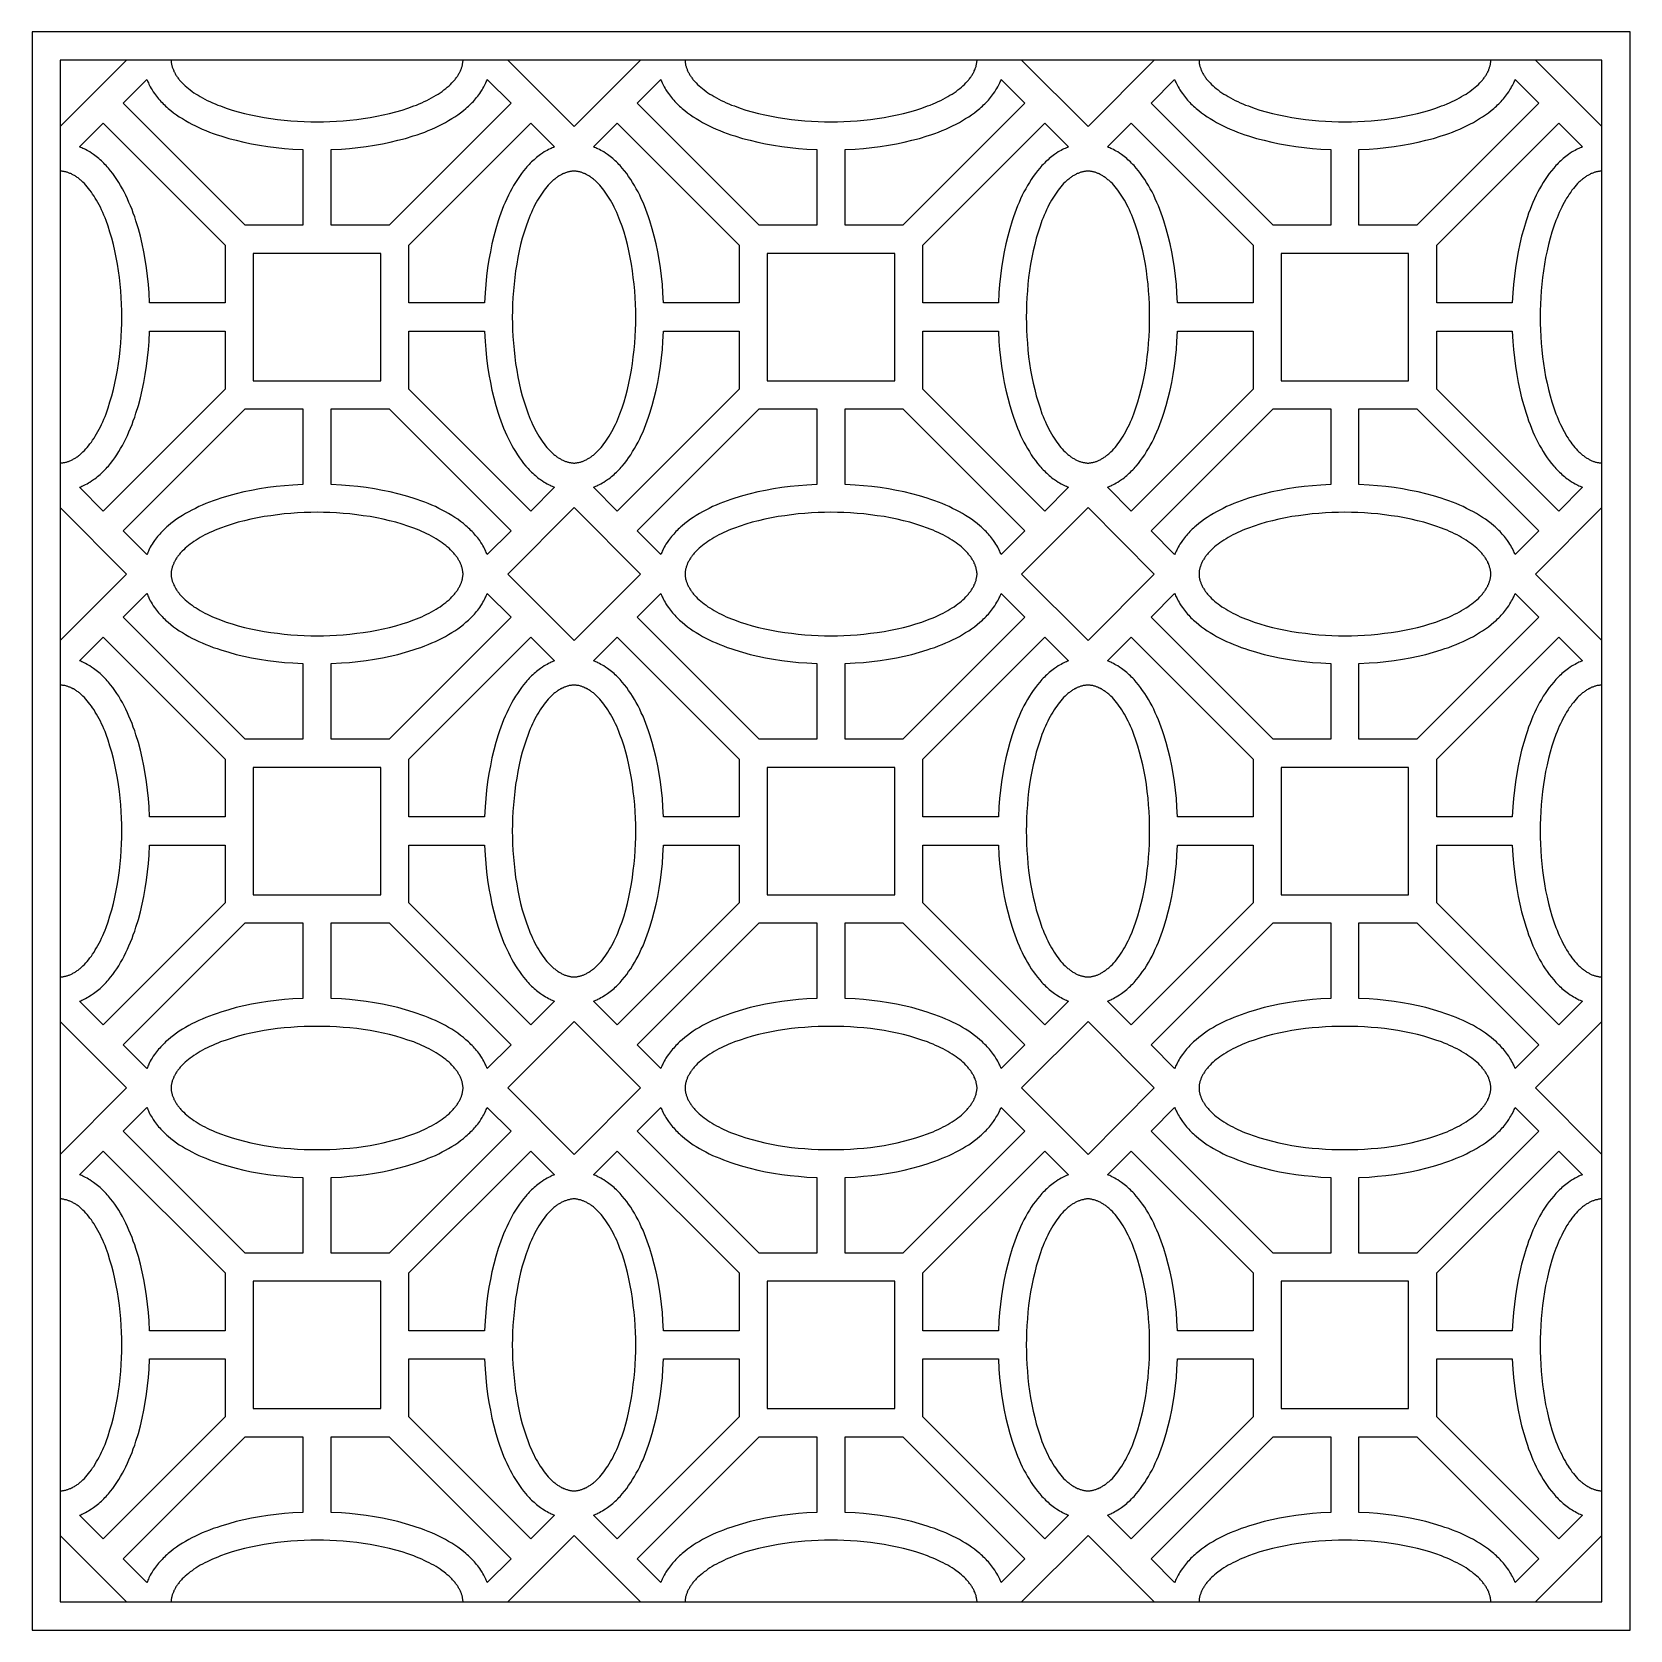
# Model space of a CAD drawing. Extents: x -623 to 513, y 71 to 1207.
import ezdxf

# ---------------------------------------------------------------- set-up
doc = ezdxf.new("R2010")
doc.units = 0
doc.layers.add('LAYER_01', color=7, linetype='CONTINUOUS')

msp = doc.modelspace()

# ---------------------------------------------------------------- linework, layer by layer
at = {"layer": 'LAYER_01'}
for p, q in [((-603, 1139.4), (-555.9, 1186.5)), ((445.7, 1186.5), (492.9, 1139.4)), ((-555.9, 90.6), (-603, 137.8)), ((492.9, 137.8), (445.7, 90.6))]:
    msp.add_line(p, q, dxfattribs=at)
for points in [[(-623, 70.6), (512.9, 70.6), (512.9, 1206.5), (-623, 1206.5)], [(-603, 90.6), (492.9, 90.6), (492.9, 1186.5), (-603, 1186.5)], [(-430.4, 1122.9), (-430.4, 1069.1), (-471.5, 1069.1), (-558.2, 1155.9), (-541.4, 1172.7), (-541, 1171.9), (-540.7, 1171.1), (-540.3, 1170.3), (-539.9, 1169.5), (-539.4, 1168.4), (-538.9, 1167.4), (-538.3, 1166.4), (-537.7, 1165.4), (-536.8, 1164), (-535.9, 1162.7), (-535.2, 1161.8), (-534.5, 1160.8), (-533.8, 1159.9), (-533, 1159), (-532.2, 1158.1), (-531.4, 1157.2), (-530.6, 1156.4), (-529.8, 1155.5), (-528.9, 1154.7), (-528, 1153.8), (-527.1, 1153), (-526.2, 1152.2), (-524.3, 1150.6), (-522.4, 1149.1), (-520.3, 1147.7), (-518.3, 1146.2), (-516.1, 1144.9), (-513.9, 1143.5), (-511.6, 1142.2), (-509.3, 1141), (-506.9, 1139.8), (-504.5, 1138.7), (-502, 1137.5), (-499.4, 1136.5), (-496.8, 1135.4), (-494.2, 1134.4), (-491.5, 1133.5), (-488.8, 1132.6), (-483.2, 1130.9), (-477.8, 1129.5), (-472.4, 1128.2), (-466.9, 1127), (-461.3, 1126), (-455.4, 1125.1), (-449.4, 1124.3), (-443.5, 1123.7), (-437.6, 1123.3)], [(-410.4, 1122.9), (-403.1, 1123.3), (-397.3, 1123.7), (-391.3, 1124.3), (-385.4, 1125.1), (-379.5, 1126), (-373.9, 1127), (-368.4, 1128.2), (-362.9, 1129.5), (-357.5, 1130.9), (-352, 1132.6), (-349.3, 1133.5), (-346.6, 1134.4), (-343.9, 1135.4), (-341.3, 1136.5), (-338.8, 1137.5), (-336.3, 1138.7), (-333.9, 1139.8), (-331.5, 1141), (-329.2, 1142.2), (-326.9, 1143.5), (-324.7, 1144.9), (-322.5, 1146.2), (-320.4, 1147.7), (-318.4, 1149.1), (-316.4, 1150.6), (-314.6, 1152.2), (-313.6, 1153), (-312.7, 1153.8), (-311.9, 1154.7), (-311, 1155.5), (-310.2, 1156.4), (-309.3, 1157.2), (-308.5, 1158.1), (-307.7, 1159), (-307, 1159.9), (-306.2, 1160.8), (-305.5, 1161.8), (-304.8, 1162.7), (-303.9, 1164), (-303.1, 1165.4), (-302.5, 1166.4), (-301.9, 1167.4), (-301.3, 1168.4), (-300.8, 1169.5), (-300.4, 1170.3), (-300.1, 1171.1), (-299.7, 1171.9), (-299.4, 1172.7), (-282.5, 1155.9), (-369.2, 1069.1), (-410.4, 1069.1)], [(-65.1, 1122.9), (-65.1, 1069.1), (-106.2, 1069.1), (-192.9, 1155.9), (-176.1, 1172.7), (-175.7, 1171.9), (-175.4, 1171.1), (-175, 1170.3), (-174.6, 1169.5), (-174.1, 1168.4), (-173.6, 1167.4), (-173, 1166.4), (-172.4, 1165.4), (-171.5, 1164), (-170.6, 1162.7), (-169.9, 1161.8), (-169.2, 1160.8), (-168.5, 1159.9), (-167.7, 1159), (-166.9, 1158.1), (-166.1, 1157.2), (-165.3, 1156.4), (-164.5, 1155.5), (-163.6, 1154.7), (-162.7, 1153.8), (-161.8, 1153), (-160.9, 1152.2), (-159, 1150.6), (-157.1, 1149.1), (-155, 1147.7), (-153, 1146.2), (-150.8, 1144.9), (-148.6, 1143.5), (-146.3, 1142.2), (-144, 1141), (-141.6, 1139.8), (-139.2, 1138.7), (-136.7, 1137.5), (-134.1, 1136.5), (-131.5, 1135.4), (-128.9, 1134.4), (-126.2, 1133.5), (-123.5, 1132.6), (-117.9, 1130.9), (-112.5, 1129.5), (-107.1, 1128.2), (-101.6, 1127), (-96, 1126), (-90, 1125.1), (-84.1, 1124.3), (-78.2, 1123.7), (-72.3, 1123.3)], [(-45.1, 1122.9), (-37.8, 1123.3), (-32, 1123.7), (-26, 1124.3), (-20.1, 1125.1), (-14.2, 1126), (-8.6, 1127), (-3.1, 1128.2), (2.4, 1129.5), (7.8, 1130.9), (13.3, 1132.6), (16, 1133.5), (18.7, 1134.4), (21.4, 1135.4), (24, 1136.5), (26.5, 1137.5), (29, 1138.7), (31.4, 1139.8), (33.8, 1141), (36.2, 1142.2), (38.4, 1143.5), (40.6, 1144.9), (42.8, 1146.2), (44.9, 1147.7), (46.9, 1149.1), (48.9, 1150.6), (50.8, 1152.2), (51.7, 1153), (52.6, 1153.8), (53.4, 1154.7), (54.3, 1155.5), (55.1, 1156.4), (56, 1157.2), (56.8, 1158.1), (57.6, 1159), (58.3, 1159.9), (59.1, 1160.8), (59.8, 1161.8), (60.5, 1162.7), (61.4, 1164), (62.2, 1165.4), (62.8, 1166.4), (63.4, 1167.4), (64, 1168.4), (64.5, 1169.5), (64.9, 1170.3), (65.2, 1171.1), (65.6, 1171.9), (65.9, 1172.7), (82.8, 1155.9), (-3.9, 1069.1), (-45.1, 1069.1)], [(300.2, 1122.9), (300.2, 1069.1), (259.1, 1069.1), (172.4, 1155.9), (189.2, 1172.7), (189.6, 1171.9), (189.9, 1171.1), (190.3, 1170.3), (190.7, 1169.5), (191.2, 1168.4), (191.7, 1167.4), (192.3, 1166.4), (192.9, 1165.4), (193.8, 1164), (194.7, 1162.7), (195.4, 1161.8), (196.1, 1160.8), (196.8, 1159.9), (197.6, 1159), (198.4, 1158.1), (199.2, 1157.2), (200, 1156.4), (200.8, 1155.5), (201.7, 1154.7), (202.6, 1153.8), (203.5, 1153), (204.4, 1152.2), (206.3, 1150.6), (208.2, 1149.1), (210.3, 1147.7), (212.3, 1146.2), (214.5, 1144.9), (216.7, 1143.5), (219, 1142.2), (221.3, 1141), (223.7, 1139.8), (226.1, 1138.7), (228.7, 1137.5), (231.2, 1136.5), (233.8, 1135.4), (236.4, 1134.4), (239.1, 1133.5), (241.8, 1132.6), (247.4, 1130.9), (252.8, 1129.5), (258.2, 1128.2), (263.7, 1127), (269.3, 1126), (275.3, 1125.1), (281.2, 1124.3), (287.1, 1123.7), (293, 1123.3)], [(320.2, 1122.9), (327.5, 1123.3), (333.3, 1123.7), (339.3, 1124.3), (345.2, 1125.1), (351.1, 1126), (356.7, 1127), (362.2, 1128.2), (367.7, 1129.5), (373.1, 1130.9), (378.6, 1132.6), (381.3, 1133.5), (384, 1134.4), (386.7, 1135.4), (389.3, 1136.5), (391.8, 1137.5), (394.3, 1138.7), (396.7, 1139.8), (399.1, 1141), (401.5, 1142.2), (403.7, 1143.5), (405.9, 1144.9), (408.1, 1146.2), (410.2, 1147.7), (412.2, 1149.1), (414.2, 1150.6), (416.1, 1152.2), (417, 1153), (417.9, 1153.8), (418.7, 1154.7), (419.6, 1155.5), (420.5, 1156.4), (421.3, 1157.2), (422.1, 1158.1), (422.9, 1159), (423.6, 1159.9), (424.4, 1160.8), (425.1, 1161.8), (425.8, 1162.7), (426.7, 1164), (427.5, 1165.4), (428.1, 1166.4), (428.7, 1167.4), (429.3, 1168.4), (429.8, 1169.5), (430.2, 1170.3), (430.5, 1171.1), (430.9, 1171.9), (431.2, 1172.7), (448.1, 1155.9), (361.4, 1069.1), (320.2, 1069.1)], [(-539.4, 1013.9), (-539.8, 1021.1), (-540.2, 1027), (-540.8, 1032.9), (-541.6, 1038.8), (-542.5, 1044.8), (-543.5, 1050.3), (-544.7, 1055.9), (-546, 1061.3), (-547.4, 1066.7), (-549.1, 1072.3), (-550, 1075), (-551, 1077.7), (-551.9, 1080.3), (-553, 1082.9), (-554.1, 1085.4), (-555.2, 1087.9), (-556.3, 1090.4), (-557.5, 1092.8), (-558.8, 1095.1), (-560.1, 1097.4), (-561.4, 1099.6), (-562.8, 1101.7), (-564.2, 1103.8), (-565.6, 1105.9), (-567.2, 1107.8), (-568.7, 1109.7), (-569.5, 1110.6), (-570.3, 1111.5), (-571.2, 1112.4), (-572, 1113.3), (-572.9, 1114.1), (-573.7, 1114.9), (-574.6, 1115.7), (-575.5, 1116.5), (-576.4, 1117.3), (-577.4, 1118), (-578.3, 1118.7), (-579.3, 1119.4), (-580.6, 1120.3), (-581.9, 1121.2), (-582.9, 1121.8), (-583.9, 1122.3), (-585, 1122.9), (-586, 1123.4), (-586.8, 1123.8), (-587.6, 1124.2), (-588.4, 1124.5), (-589.3, 1124.9), (-572.4, 1141.7), (-485.7, 1055), (-485.7, 1013.9)], [(-251.5, 1124.9), (-252.3, 1124.5), (-253.2, 1124.2), (-254, 1123.8), (-254.8, 1123.4), (-255.8, 1122.9), (-256.9, 1122.3), (-257.9, 1121.8), (-258.9, 1121.2), (-260.2, 1120.3), (-261.5, 1119.4), (-262.5, 1118.7), (-263.4, 1118), (-264.3, 1117.3), (-265.2, 1116.5), (-266.1, 1115.7), (-267, 1114.9), (-267.9, 1114.1), (-268.8, 1113.3), (-269.6, 1112.4), (-270.4, 1111.5), (-271.2, 1110.6), (-272, 1109.7), (-273.6, 1107.8), (-275.1, 1105.9), (-276.6, 1103.8), (-278, 1101.7), (-279.4, 1099.6), (-280.7, 1097.4), (-282, 1095.1), (-283.2, 1092.8), (-284.4, 1090.4), (-285.6, 1087.9), (-286.7, 1085.4), (-287.8, 1082.9), (-288.8, 1080.3), (-289.8, 1077.7), (-290.8, 1075), (-291.7, 1072.3), (-293.3, 1066.7), (-294.8, 1061.3), (-296.1, 1055.9), (-297.2, 1050.3), (-298.3, 1044.8), (-299.2, 1038.8), (-299.9, 1032.9), (-300.5, 1027), (-301, 1021.1), (-301.4, 1013.9), (-355.1, 1013.9), (-355.1, 1055), (-268.4, 1141.7)], [(-174.1, 1013.9), (-174.5, 1021.1), (-174.9, 1027), (-175.5, 1032.9), (-176.3, 1038.8), (-177.2, 1044.8), (-178.2, 1050.3), (-179.4, 1055.9), (-180.7, 1061.3), (-182.1, 1066.7), (-183.8, 1072.3), (-184.7, 1075), (-185.7, 1077.7), (-186.6, 1080.3), (-187.7, 1082.9), (-188.7, 1085.4), (-189.9, 1087.9), (-191, 1090.4), (-192.2, 1092.8), (-193.5, 1095.1), (-194.7, 1097.4), (-196.1, 1099.6), (-197.4, 1101.7), (-198.9, 1103.8), (-200.3, 1105.9), (-201.8, 1107.8), (-203.4, 1109.7), (-204.2, 1110.6), (-205, 1111.5), (-205.9, 1112.4), (-206.7, 1113.3), (-207.6, 1114.1), (-208.4, 1114.9), (-209.3, 1115.7), (-210.2, 1116.5), (-211.1, 1117.3), (-212.1, 1118), (-213, 1118.7), (-214, 1119.4), (-215.3, 1120.3), (-216.6, 1121.2), (-217.6, 1121.8), (-218.6, 1122.3), (-219.6, 1122.9), (-220.7, 1123.4), (-221.5, 1123.8), (-222.3, 1124.2), (-223.1, 1124.5), (-223.9, 1124.9), (-207.1, 1141.7), (-120.4, 1055), (-120.4, 1013.9)], [(113.8, 1124.9), (113, 1124.5), (112.2, 1124.2), (111.3, 1123.8), (110.5, 1123.4), (109.5, 1122.9), (108.5, 1122.3), (107.4, 1121.8), (106.4, 1121.2), (105.1, 1120.3), (103.8, 1119.4), (102.8, 1118.7), (101.9, 1118), (101, 1117.3), (100.1, 1116.5), (99.2, 1115.7), (98.3, 1114.9), (97.4, 1114.1), (96.6, 1113.3), (95.7, 1112.4), (94.9, 1111.5), (94.1, 1110.6), (93.3, 1109.7), (91.7, 1107.8), (90.2, 1105.9), (88.7, 1103.8), (87.3, 1101.7), (85.9, 1099.6), (84.6, 1097.4), (83.3, 1095.1), (82.1, 1092.8), (80.9, 1090.4), (79.7, 1087.9), (78.6, 1085.4), (77.5, 1082.9), (76.5, 1080.3), (75.5, 1077.7), (74.6, 1075), (73.6, 1072.3), (72, 1066.7), (70.5, 1061.3), (69.2, 1055.9), (68.1, 1050.3), (67.1, 1044.8), (66.1, 1038.8), (65.4, 1032.9), (64.8, 1027), (64.3, 1021.1), (63.9, 1013.9), (10.2, 1013.9), (10.2, 1055), (96.9, 1141.7)], [(191.2, 1013.9), (190.8, 1021.1), (190.4, 1027), (189.8, 1032.9), (189, 1038.8), (188.1, 1044.8), (187.1, 1050.3), (185.9, 1055.9), (184.6, 1061.3), (183.2, 1066.7), (181.5, 1072.3), (180.6, 1075), (179.6, 1077.7), (178.7, 1080.3), (177.6, 1082.9), (176.6, 1085.4), (175.4, 1087.9), (174.3, 1090.4), (173.1, 1092.8), (171.9, 1095.1), (170.6, 1097.4), (169.2, 1099.6), (167.9, 1101.7), (166.4, 1103.8), (165, 1105.9), (163.5, 1107.8), (161.9, 1109.7), (161.1, 1110.6), (160.3, 1111.5), (159.4, 1112.4), (158.6, 1113.3), (157.7, 1114.1), (156.9, 1114.9), (156, 1115.7), (155.1, 1116.5), (154.2, 1117.3), (153.3, 1118), (152.3, 1118.7), (151.4, 1119.4), (150.1, 1120.3), (148.7, 1121.2), (147.7, 1121.8), (146.7, 1122.3), (145.7, 1122.9), (144.6, 1123.4), (143.8, 1123.8), (143, 1124.2), (142.2, 1124.5), (141.4, 1124.9), (158.2, 1141.7), (245, 1055), (245, 1013.9)], [(479.1, 1124.9), (478.3, 1124.5), (477.5, 1124.2), (476.6, 1123.8), (475.8, 1123.4), (474.8, 1122.9), (473.8, 1122.3), (472.7, 1121.8), (471.7, 1121.2), (470.4, 1120.3), (469.1, 1119.4), (468.1, 1118.7), (467.2, 1118), (466.3, 1117.3), (465.4, 1116.5), (464.5, 1115.7), (463.6, 1114.9), (462.7, 1114.1), (461.9, 1113.3), (461, 1112.4), (460.2, 1111.5), (459.4, 1110.6), (458.6, 1109.7), (457, 1107.8), (455.5, 1105.9), (454, 1103.8), (452.6, 1101.7), (451.2, 1099.6), (449.9, 1097.4), (448.6, 1095.1), (447.4, 1092.8), (446.2, 1090.4), (445, 1087.9), (443.9, 1085.4), (442.8, 1082.9), (441.8, 1080.3), (440.8, 1077.7), (439.9, 1075), (439, 1072.3), (437.3, 1066.7), (435.8, 1061.3), (434.5, 1055.9), (433.4, 1050.3), (432.4, 1044.8), (431.4, 1038.8), (430.7, 1032.9), (430.1, 1027), (429.6, 1021.1), (429.2, 1013.9), (375.5, 1013.9), (375.5, 1055), (462.2, 1141.7)], [(-237.7, 900.1), (-237.2, 900.1), (-236.7, 900.2), (-236.2, 900.2), (-235.8, 900.3), (-235.3, 900.4), (-234.7, 900.5), (-234.2, 900.6), (-233.7, 900.7), (-233.2, 900.8), (-232.7, 901), (-232.2, 901.1), (-231.7, 901.3), (-231.2, 901.5), (-230.7, 901.7), (-230.2, 901.9), (-229.7, 902.2), (-229.2, 902.4), (-228.6, 902.7), (-228.1, 903), (-227.6, 903.3), (-227.1, 903.6), (-226.6, 903.9), (-226.1, 904.3), (-225.6, 904.6), (-225, 905), (-224.5, 905.4), (-224, 905.8), (-223.5, 906.2), (-223, 906.6), (-222.5, 907.1), (-222, 907.5), (-221.5, 908), (-220.5, 909), (-219.4, 910.1), (-218.4, 911.2), (-217.5, 912.4), (-216.5, 913.7), (-215.5, 915), (-214.6, 916.4), (-213.6, 917.8), (-212.7, 919.3), (-211.8, 920.9), (-210.9, 922.5), (-210, 924.2), (-209.1, 925.9), (-208.3, 927.6), (-207.4, 929.5), (-206.6, 931.3), (-205.8, 933.3), (-205.1, 935.2), (-203.6, 939.3), (-202.2, 943.5), (-201, 947.8), (-199.8, 952.3), (-198.7, 956.9), (-197.8, 961.5), (-196.9, 966.2), (-196.2, 970.9), (-195.6, 975.7), (-195, 980.5), (-194.6, 985.3), (-194.3, 990), (-194.1, 994.7), (-193.9, 999.3), (-193.9, 1003.9), (-193.9, 1008.4), (-194.1, 1013.1), (-194.3, 1017.8), (-194.6, 1022.5), (-195, 1027.2), (-195.6, 1032), (-196.2, 1036.8), (-196.9, 1041.5), (-197.8, 1046.2), (-198.7, 1050.9), (-199.8, 1055.4), (-201, 1059.9), (-202.2, 1064.3), (-203.6, 1068.5), (-205.1, 1072.5), (-205.8, 1074.5), (-206.6, 1076.4), (-207.4, 1078.3), (-208.3, 1080.1), (-209.1, 1081.9), (-210, 1083.6), (-210.9, 1085.2), (-211.8, 1086.9), (-212.7, 1088.4), (-213.6, 1089.9), (-214.6, 1091.3), (-215.5, 1092.7), (-216.5, 1094), (-217.5, 1095.3), (-218.4, 1096.5), (-219.4, 1097.6), (-220.5, 1098.7), (-221.5, 1099.7), (-222, 1100.2), (-222.5, 1100.7), (-223, 1101.1), (-223.5, 1101.5), (-224, 1102), (-224.5, 1102.4), (-225, 1102.8), (-225.6, 1103.1), (-226.1, 1103.5), (-226.6, 1103.8), (-227.1, 1104.2), (-227.6, 1104.5), (-228.1, 1104.8), (-228.6, 1105), (-229.2, 1105.3), (-229.7, 1105.6), (-230.2, 1105.8), (-230.7, 1106), (-231.2, 1106.2), (-231.7, 1106.4), (-232.2, 1106.6), (-232.7, 1106.8), (-233.2, 1106.9), (-233.7, 1107), (-234.2, 1107.2), (-234.7, 1107.3), (-235.3, 1107.4), (-235.8, 1107.4), (-236.2, 1107.5), (-236.7, 1107.6), (-237.2, 1107.6), (-237.7, 1107.6), (-238.2, 1107.6), (-238.7, 1107.6), (-239.2, 1107.5), (-239.7, 1107.4), (-240.2, 1107.4), (-240.7, 1107.3), (-241.2, 1107.2), (-241.7, 1107), (-242.2, 1106.9), (-242.7, 1106.8), (-243.2, 1106.6), (-243.7, 1106.4), (-244.3, 1106.2), (-244.8, 1106), (-245.3, 1105.8), (-245.8, 1105.6), (-246.3, 1105.3), (-246.8, 1105), (-247.3, 1104.8), (-247.9, 1104.5), (-248.4, 1104.2), (-248.9, 1103.8), (-249.4, 1103.5), (-249.9, 1103.1), (-250.4, 1102.8), (-250.9, 1102.4), (-251.4, 1102), (-252, 1101.5), (-252.5, 1101.1), (-253, 1100.7), (-253.5, 1100.2), (-254, 1099.7), (-255, 1098.7), (-256, 1097.6), (-257, 1096.5), (-258, 1095.3), (-259, 1094), (-259.9, 1092.7), (-260.9, 1091.3), (-261.9, 1089.9), (-262.8, 1088.4), (-263.7, 1086.9), (-264.6, 1085.2), (-265.5, 1083.6), (-266.3, 1081.9), (-267.2, 1080.1), (-268, 1078.3), (-268.8, 1076.4), (-269.6, 1074.5), (-270.4, 1072.5), (-271.8, 1068.5), (-273.2, 1064.3), (-274.5, 1059.9), (-275.7, 1055.4), (-276.7, 1050.9), (-277.7, 1046.2), (-278.5, 1041.5), (-279.3, 1036.8), (-279.9, 1032), (-280.4, 1027.2), (-280.8, 1022.5), (-281.2, 1017.8), (-281.4, 1013.1), (-281.5, 1008.4), (-281.6, 1003.9), (-281.5, 999.3), (-281.4, 994.7), (-281.2, 990), (-280.8, 985.3), (-280.4, 980.5), (-279.9, 975.7), (-279.3, 970.9), (-278.5, 966.2), (-277.7, 961.5), (-276.7, 956.9), (-275.7, 952.3), (-274.5, 947.8), (-273.2, 943.5), (-271.8, 939.3), (-270.4, 935.2), (-269.6, 933.3), (-268.8, 931.3), (-268, 929.5), (-267.2, 927.6), (-266.3, 925.9), (-265.5, 924.2), (-264.6, 922.5), (-263.7, 920.9), (-262.8, 919.3), (-261.9, 917.8), (-260.9, 916.4), (-259.9, 915), (-259, 913.7), (-258, 912.4), (-257, 911.2), (-256, 910.1), (-255, 909), (-254, 908), (-253.5, 907.5), (-253, 907.1), (-252.5, 906.6), (-252, 906.2), (-251.4, 905.8), (-250.9, 905.4), (-250.4, 905), (-249.9, 904.6), (-249.4, 904.3), (-248.9, 903.9), (-248.4, 903.6), (-247.9, 903.3), (-247.3, 903), (-246.8, 902.7), (-246.3, 902.4), (-245.8, 902.2), (-245.3, 901.9), (-244.8, 901.7), (-244.3, 901.5), (-243.7, 901.3), (-243.2, 901.1), (-242.7, 901), (-242.2, 900.8), (-241.7, 900.7), (-241.2, 900.6), (-240.7, 900.5), (-240.2, 900.4), (-239.7, 900.3), (-239.2, 900.2), (-238.7, 900.2), (-238.2, 900.1)], [(127.6, 900.1), (128.1, 900.1), (128.6, 900.2), (129.1, 900.2), (129.6, 900.3), (130.1, 900.4), (130.6, 900.5), (131.1, 900.6), (131.6, 900.7), (132.1, 900.8), (132.6, 901), (133.1, 901.1), (133.6, 901.3), (134.1, 901.5), (134.6, 901.7), (135.1, 901.9), (135.6, 902.2), (136.2, 902.4), (136.7, 902.7), (137.2, 903), (137.7, 903.3), (138.2, 903.6), (138.7, 903.9), (139.2, 904.3), (139.8, 904.6), (140.3, 905), (140.8, 905.4), (141.3, 905.8), (141.8, 906.2), (142.3, 906.6), (142.8, 907.1), (143.3, 907.5), (143.8, 908), (144.9, 909), (145.9, 910.1), (146.9, 911.2), (147.8, 912.4), (148.8, 913.7), (149.8, 915), (150.8, 916.4), (151.7, 917.8), (152.6, 919.3), (153.5, 920.9), (154.4, 922.5), (155.3, 924.2), (156.2, 925.9), (157, 927.6), (157.9, 929.5), (158.7, 931.3), (159.5, 933.3), (160.2, 935.2), (161.7, 939.3), (163.1, 943.5), (164.3, 947.8), (165.5, 952.3), (166.6, 956.9), (167.5, 961.5), (168.4, 966.2), (169.1, 970.9), (169.7, 975.7), (170.3, 980.5), (170.7, 985.3), (171, 990), (171.2, 994.7), (171.4, 999.3), (171.4, 1003.9), (171.4, 1008.4), (171.2, 1013.1), (171, 1017.8), (170.7, 1022.5), (170.3, 1027.2), (169.7, 1032), (169.1, 1036.8), (168.4, 1041.5), (167.5, 1046.2), (166.6, 1050.9), (165.5, 1055.4), (164.3, 1059.9), (163.1, 1064.3), (161.7, 1068.5), (160.2, 1072.5), (159.5, 1074.5), (158.7, 1076.4), (157.9, 1078.3), (157, 1080.1), (156.2, 1081.9), (155.3, 1083.6), (154.4, 1085.2), (153.5, 1086.9), (152.6, 1088.4), (151.7, 1089.9), (150.8, 1091.3), (149.8, 1092.7), (148.8, 1094), (147.8, 1095.3), (146.9, 1096.5), (145.9, 1097.6), (144.9, 1098.7), (143.8, 1099.7), (143.3, 1100.2), (142.8, 1100.7), (142.3, 1101.1), (141.8, 1101.5), (141.3, 1102), (140.8, 1102.4), (140.3, 1102.8), (139.8, 1103.1), (139.2, 1103.5), (138.7, 1103.8), (138.2, 1104.2), (137.7, 1104.5), (137.2, 1104.8), (136.7, 1105), (136.2, 1105.3), (135.6, 1105.6), (135.1, 1105.8), (134.6, 1106), (134.1, 1106.2), (133.6, 1106.4), (133.1, 1106.6), (132.6, 1106.8), (132.1, 1106.9), (131.6, 1107), (131.1, 1107.2), (130.6, 1107.3), (130.1, 1107.4), (129.6, 1107.4), (129.1, 1107.5), (128.6, 1107.6), (128.1, 1107.6), (127.6, 1107.6), (127.1, 1107.6), (126.6, 1107.6), (126.1, 1107.5), (125.6, 1107.4), (125.1, 1107.4), (124.6, 1107.3), (124.1, 1107.2), (123.6, 1107), (123.1, 1106.9), (122.6, 1106.8), (122.1, 1106.6), (121.6, 1106.4), (121, 1106.2), (120.5, 1106), (120, 1105.8), (119.5, 1105.6), (119, 1105.3), (118.5, 1105), (118, 1104.8), (117.5, 1104.5), (116.9, 1104.2), (116.4, 1103.8), (115.9, 1103.5), (115.4, 1103.1), (114.9, 1102.8), (114.4, 1102.4), (113.9, 1102), (113.3, 1101.5), (112.8, 1101.1), (112.3, 1100.7), (111.8, 1100.2), (111.3, 1099.7), (110.3, 1098.7), (109.3, 1097.6), (108.3, 1096.5), (107.3, 1095.3), (106.3, 1094), (105.4, 1092.7), (104.4, 1091.3), (103.5, 1089.9), (102.5, 1088.4), (101.6, 1086.9), (100.7, 1085.2), (99.8, 1083.6), (99, 1081.9), (98.1, 1080.1), (97.3, 1078.3), (96.5, 1076.4), (95.7, 1074.5), (94.9, 1072.5), (93.5, 1068.5), (92.1, 1064.3), (90.8, 1059.9), (89.7, 1055.4), (88.6, 1050.9), (87.6, 1046.2), (86.8, 1041.5), (86, 1036.8), (85.4, 1032), (84.9, 1027.2), (84.5, 1022.5), (84.1, 1017.8), (83.9, 1013.1), (83.8, 1008.4), (83.7, 1003.9), (83.8, 999.3), (83.9, 994.7), (84.1, 990), (84.5, 985.3), (84.9, 980.5), (85.4, 975.7), (86, 970.9), (86.8, 966.2), (87.6, 961.5), (88.6, 956.9), (89.7, 952.3), (90.8, 947.8), (92.1, 943.5), (93.5, 939.3), (94.9, 935.2), (95.7, 933.3), (96.5, 931.3), (97.3, 929.5), (98.1, 927.6), (99, 925.9), (99.8, 924.2), (100.7, 922.5), (101.6, 920.9), (102.5, 919.3), (103.5, 917.8), (104.4, 916.4), (105.4, 915), (106.3, 913.7), (107.3, 912.4), (108.3, 911.2), (109.3, 910.1), (110.3, 909), (111.3, 908), (111.8, 907.5), (112.3, 907.1), (112.8, 906.6), (113.3, 906.2), (113.9, 905.8), (114.4, 905.4), (114.9, 905), (115.4, 904.6), (115.9, 904.3), (116.4, 903.9), (116.9, 903.6), (117.5, 903.3), (118, 903), (118.5, 902.7), (119, 902.4), (119.5, 902.2), (120, 901.9), (120.5, 901.7), (121, 901.5), (121.6, 901.3), (122.1, 901.1), (122.6, 901), (123.1, 900.8), (123.6, 900.7), (124.1, 900.6), (124.6, 900.5), (125.1, 900.4), (125.6, 900.3), (126.1, 900.2), (126.6, 900.2), (127.1, 900.1)], [(-465.7, 958.6), (-375.1, 958.6), (-375.1, 1049.1), (-465.7, 1049.1)], [(-100.4, 958.6), (-9.8, 958.6), (-9.8, 1049.1), (-100.4, 1049.1)], [(265, 958.6), (355.5, 958.6), (355.5, 1049.1), (265, 1049.1)], [(-589.3, 882.9), (-588.4, 883.2), (-587.6, 883.6), (-586.8, 883.9), (-586, 884.3), (-585, 884.8), (-583.9, 885.4), (-582.9, 886), (-581.9, 886.6), (-580.6, 887.4), (-579.3, 888.3), (-578.3, 889), (-577.4, 889.7), (-576.4, 890.5), (-575.5, 891.2), (-574.6, 892), (-573.7, 892.8), (-572.9, 893.6), (-572, 894.5), (-571.2, 895.3), (-570.3, 896.2), (-569.5, 897.1), (-568.7, 898), (-567.2, 899.9), (-565.6, 901.9), (-564.2, 903.9), (-562.8, 906), (-561.4, 908.2), (-560.1, 910.4), (-558.8, 912.6), (-557.5, 915), (-556.3, 917.4), (-555.2, 919.8), (-554.1, 922.3), (-553, 924.8), (-551.9, 927.4), (-551, 930.1), (-550, 932.8), (-549.1, 935.5), (-547.4, 941), (-546, 946.4), (-544.7, 951.8), (-543.5, 957.4), (-542.5, 963), (-541.6, 968.9), (-540.8, 974.8), (-540.2, 980.8), (-539.8, 986.6), (-539.4, 993.9), (-485.7, 993.9), (-485.7, 952.7), (-572.4, 866)], [(-301.4, 993.9), (-301, 986.6), (-300.5, 980.8), (-299.9, 974.8), (-299.2, 968.9), (-298.3, 963), (-297.2, 957.4), (-296.1, 951.8), (-294.8, 946.4), (-293.3, 941), (-291.7, 935.5), (-290.8, 932.8), (-289.8, 930.1), (-288.8, 927.4), (-287.8, 924.8), (-286.7, 922.3), (-285.6, 919.8), (-284.4, 917.4), (-283.2, 915), (-282, 912.6), (-280.7, 910.4), (-279.4, 908.2), (-278, 906), (-276.6, 903.9), (-275.1, 901.9), (-273.6, 899.9), (-272, 898), (-271.2, 897.1), (-270.4, 896.2), (-269.6, 895.3), (-268.8, 894.5), (-267.9, 893.6), (-267, 892.8), (-266.1, 892), (-265.2, 891.2), (-264.3, 890.5), (-263.4, 889.7), (-262.5, 889), (-261.5, 888.3), (-260.2, 887.4), (-258.9, 886.6), (-257.9, 886), (-256.9, 885.4), (-255.8, 884.8), (-254.8, 884.3), (-254, 883.9), (-253.2, 883.6), (-252.3, 883.2), (-251.5, 882.9), (-268.4, 866), (-355.1, 952.7), (-355.1, 993.9)], [(-223.9, 882.9), (-223.1, 883.2), (-222.3, 883.6), (-221.5, 883.9), (-220.7, 884.3), (-219.6, 884.8), (-218.6, 885.4), (-217.6, 886), (-216.6, 886.6), (-215.3, 887.4), (-214, 888.3), (-213, 889), (-212.1, 889.7), (-211.1, 890.5), (-210.2, 891.2), (-209.3, 892), (-208.4, 892.8), (-207.6, 893.6), (-206.7, 894.5), (-205.9, 895.3), (-205, 896.2), (-204.2, 897.1), (-203.4, 898), (-201.8, 899.9), (-200.3, 901.9), (-198.9, 903.9), (-197.4, 906), (-196.1, 908.2), (-194.7, 910.4), (-193.5, 912.6), (-192.2, 915), (-191, 917.4), (-189.9, 919.8), (-188.7, 922.3), (-187.7, 924.8), (-186.6, 927.4), (-185.7, 930.1), (-184.7, 932.8), (-183.8, 935.5), (-182.1, 941), (-180.7, 946.4), (-179.4, 951.8), (-178.2, 957.4), (-177.2, 963), (-176.3, 968.9), (-175.5, 974.8), (-174.9, 980.8), (-174.5, 986.6), (-174.1, 993.9), (-120.4, 993.9), (-120.4, 952.7), (-207.1, 866)], [(63.9, 993.9), (64.3, 986.6), (64.8, 980.8), (65.4, 974.8), (66.1, 968.9), (67.1, 963), (68.1, 957.4), (69.2, 951.8), (70.5, 946.4), (72, 941), (73.6, 935.5), (74.6, 932.8), (75.5, 930.1), (76.5, 927.4), (77.5, 924.8), (78.6, 922.3), (79.7, 919.8), (80.9, 917.4), (82.1, 915), (83.3, 912.6), (84.6, 910.4), (85.9, 908.2), (87.3, 906), (88.7, 903.9), (90.2, 901.9), (91.7, 899.9), (93.3, 898), (94.1, 897.1), (94.9, 896.2), (95.7, 895.3), (96.6, 894.5), (97.4, 893.6), (98.3, 892.8), (99.2, 892), (100.1, 891.2), (101, 890.5), (101.9, 889.7), (102.8, 889), (103.8, 888.3), (105.1, 887.4), (106.4, 886.6), (107.4, 886), (108.5, 885.4), (109.5, 884.8), (110.5, 884.3), (111.3, 883.9), (112.2, 883.6), (113, 883.2), (113.8, 882.9), (96.9, 866), (10.2, 952.7), (10.2, 993.9)], [(141.4, 882.9), (142.2, 883.2), (143, 883.6), (143.8, 883.9), (144.6, 884.3), (145.7, 884.8), (146.7, 885.4), (147.7, 886), (148.7, 886.6), (150.1, 887.4), (151.4, 888.3), (152.3, 889), (153.3, 889.7), (154.2, 890.5), (155.1, 891.2), (156, 892), (156.9, 892.8), (157.7, 893.6), (158.6, 894.5), (159.4, 895.3), (160.3, 896.2), (161.1, 897.1), (161.9, 898), (163.5, 899.9), (165, 901.9), (166.4, 903.9), (167.9, 906), (169.2, 908.2), (170.6, 910.4), (171.9, 912.6), (173.1, 915), (174.3, 917.4), (175.4, 919.8), (176.6, 922.3), (177.6, 924.8), (178.7, 927.4), (179.6, 930.1), (180.6, 932.8), (181.5, 935.5), (183.2, 941), (184.6, 946.4), (185.9, 951.8), (187.1, 957.4), (188.1, 963), (189, 968.9), (189.8, 974.8), (190.4, 980.8), (190.8, 986.6), (191.2, 993.9), (245, 993.9), (245, 952.7), (158.2, 866)], [(429.2, 993.9), (429.6, 986.6), (430.1, 980.8), (430.7, 974.8), (431.4, 968.9), (432.4, 963), (433.4, 957.4), (434.5, 951.8), (435.8, 946.4), (437.3, 941), (439, 935.5), (439.9, 932.8), (440.8, 930.1), (441.8, 927.4), (442.8, 924.8), (443.9, 922.3), (445, 919.8), (446.2, 917.4), (447.4, 915), (448.6, 912.6), (449.9, 910.4), (451.2, 908.2), (452.6, 906), (454, 903.9), (455.5, 901.9), (457, 899.9), (458.6, 898), (459.4, 897.1), (460.2, 896.2), (461, 895.3), (461.9, 894.5), (462.7, 893.6), (463.6, 892.8), (464.5, 892), (465.4, 891.2), (466.3, 890.5), (467.2, 889.7), (468.1, 889), (469.1, 888.3), (470.4, 887.4), (471.7, 886.6), (472.7, 886), (473.8, 885.4), (474.8, 884.8), (475.8, 884.3), (476.6, 883.9), (477.5, 883.6), (478.3, 883.2), (479.1, 882.9), (462.2, 866), (375.5, 952.7), (375.5, 993.9)], [(-430.4, 884.9), (-437.6, 884.5), (-443.5, 884), (-449.4, 883.4), (-455.4, 882.7), (-461.3, 881.7), (-466.9, 880.7), (-472.4, 879.6), (-477.8, 878.3), (-483.2, 876.8), (-488.8, 875.1), (-491.5, 874.2), (-494.2, 873.3), (-496.8, 872.3), (-499.4, 871.3), (-502, 870.2), (-504.5, 869.1), (-506.9, 867.9), (-509.3, 866.7), (-511.6, 865.5), (-513.9, 864.2), (-516.1, 862.9), (-518.3, 861.5), (-520.3, 860.1), (-522.4, 858.6), (-524.3, 857.1), (-526.2, 855.5), (-527.1, 854.7), (-528, 853.9), (-528.9, 853.1), (-529.8, 852.2), (-530.6, 851.4), (-531.4, 850.5), (-532.2, 849.6), (-533, 848.7), (-533.8, 847.8), (-534.5, 846.9), (-535.2, 845.9), (-535.9, 845), (-536.8, 843.7), (-537.7, 842.4), (-538.3, 841.4), (-538.9, 840.3), (-539.4, 839.3), (-539.9, 838.2), (-540.3, 837.4), (-540.7, 836.6), (-541, 835.8), (-541.4, 835), (-558.2, 851.9), (-471.5, 938.6), (-430.4, 938.6)], [(-299.4, 835), (-299.7, 835.8), (-300.1, 836.6), (-300.4, 837.4), (-300.8, 838.2), (-301.3, 839.3), (-301.9, 840.3), (-302.5, 841.4), (-303.1, 842.4), (-303.9, 843.7), (-304.8, 845), (-305.5, 845.9), (-306.2, 846.9), (-307, 847.8), (-307.7, 848.7), (-308.5, 849.6), (-309.3, 850.5), (-310.2, 851.4), (-311, 852.2), (-311.9, 853.1), (-312.7, 853.9), (-313.6, 854.7), (-314.6, 855.5), (-316.4, 857.1), (-318.4, 858.6), (-320.4, 860.1), (-322.5, 861.5), (-324.7, 862.9), (-326.9, 864.2), (-329.2, 865.5), (-331.5, 866.7), (-333.9, 867.9), (-336.3, 869.1), (-338.8, 870.2), (-341.3, 871.3), (-343.9, 872.3), (-346.6, 873.3), (-349.3, 874.2), (-352, 875.1), (-357.5, 876.8), (-362.9, 878.3), (-368.4, 879.6), (-373.9, 880.7), (-379.5, 881.7), (-385.4, 882.7), (-391.4, 883.4), (-397.3, 884), (-403.1, 884.5), (-410.4, 884.9), (-410.4, 938.6), (-369.2, 938.6), (-282.5, 851.9)], [(-65.1, 884.9), (-72.3, 884.5), (-78.2, 884), (-84.1, 883.4), (-90, 882.7), (-96, 881.7), (-101.6, 880.7), (-107.1, 879.6), (-112.5, 878.3), (-117.9, 876.8), (-123.5, 875.1), (-126.2, 874.2), (-128.9, 873.3), (-131.5, 872.3), (-134.1, 871.3), (-136.7, 870.2), (-139.2, 869.1), (-141.6, 867.9), (-144, 866.7), (-146.3, 865.5), (-148.6, 864.2), (-150.8, 862.9), (-153, 861.5), (-155, 860.1), (-157.1, 858.6), (-159, 857.1), (-160.9, 855.5), (-161.8, 854.7), (-162.7, 853.9), (-163.6, 853.1), (-164.5, 852.2), (-165.3, 851.4), (-166.1, 850.5), (-166.9, 849.6), (-167.7, 848.7), (-168.5, 847.8), (-169.2, 846.9), (-169.9, 845.9), (-170.6, 845), (-171.5, 843.7), (-172.4, 842.4), (-173, 841.4), (-173.6, 840.3), (-174.1, 839.3), (-174.6, 838.2), (-175, 837.4), (-175.4, 836.6), (-175.7, 835.8), (-176.1, 835), (-192.9, 851.9), (-106.2, 938.6), (-65.1, 938.6)], [(65.9, 835), (65.6, 835.8), (65.2, 836.6), (64.9, 837.4), (64.5, 838.2), (64, 839.3), (63.4, 840.3), (62.8, 841.4), (62.2, 842.4), (61.4, 843.7), (60.5, 845), (59.8, 845.9), (59.1, 846.9), (58.3, 847.8), (57.6, 848.7), (56.8, 849.6), (56, 850.5), (55.1, 851.4), (54.3, 852.2), (53.4, 853.1), (52.6, 853.9), (51.7, 854.7), (50.8, 855.5), (48.9, 857.1), (46.9, 858.6), (44.9, 860.1), (42.8, 861.5), (40.6, 862.9), (38.4, 864.2), (36.2, 865.5), (33.8, 866.7), (31.4, 867.9), (29, 869.1), (26.5, 870.2), (24, 871.3), (21.4, 872.3), (18.7, 873.3), (16, 874.2), (13.3, 875.1), (7.8, 876.8), (2.4, 878.3), (-3.1, 879.6), (-8.6, 880.7), (-14.2, 881.7), (-20.1, 882.7), (-26.1, 883.4), (-32, 884), (-37.8, 884.5), (-45.1, 884.9), (-45.1, 938.6), (-3.9, 938.6), (82.8, 851.9)], [(300.2, 884.9), (293, 884.5), (287.1, 884), (281.2, 883.4), (275.3, 882.7), (269.3, 881.7), (263.7, 880.7), (258.2, 879.6), (252.8, 878.3), (247.4, 876.8), (241.8, 875.1), (239.1, 874.2), (236.4, 873.3), (233.8, 872.3), (231.2, 871.3), (228.7, 870.2), (226.1, 869.1), (223.7, 867.9), (221.3, 866.7), (219, 865.5), (216.7, 864.2), (214.5, 862.9), (212.3, 861.5), (210.3, 860.1), (208.2, 858.6), (206.3, 857.1), (204.4, 855.5), (203.5, 854.7), (202.6, 853.9), (201.7, 853.1), (200.8, 852.2), (200, 851.4), (199.2, 850.5), (198.4, 849.6), (197.6, 848.7), (196.8, 847.8), (196.1, 846.9), (195.4, 845.9), (194.7, 845), (193.8, 843.7), (192.9, 842.4), (192.3, 841.4), (191.7, 840.3), (191.2, 839.3), (190.7, 838.2), (190.3, 837.4), (189.9, 836.6), (189.6, 835.8), (189.2, 835), (172.4, 851.9), (259.1, 938.6), (300.2, 938.6)], [(431.2, 835), (430.9, 835.8), (430.5, 836.6), (430.2, 837.4), (429.8, 838.2), (429.3, 839.3), (428.7, 840.3), (428.1, 841.4), (427.5, 842.4), (426.7, 843.7), (425.8, 845), (425.1, 845.9), (424.4, 846.9), (423.6, 847.8), (422.9, 848.7), (422.1, 849.6), (421.3, 850.5), (420.5, 851.4), (419.6, 852.2), (418.7, 853.1), (417.9, 853.9), (417, 854.7), (416.1, 855.5), (414.2, 857.1), (412.2, 858.6), (410.2, 860.1), (408.1, 861.5), (405.9, 862.9), (403.7, 864.2), (401.5, 865.5), (399.1, 866.7), (396.7, 867.9), (394.3, 869.1), (391.8, 870.2), (389.3, 871.3), (386.7, 872.3), (384, 873.3), (381.3, 874.2), (378.6, 875.1), (373.1, 876.8), (367.7, 878.3), (362.2, 879.6), (356.7, 880.7), (351.1, 881.7), (345.2, 882.7), (339.3, 883.4), (333.3, 884), (327.5, 884.5), (320.2, 884.9), (320.2, 938.6), (361.4, 938.6), (448.1, 851.9)], [(-524.2, 821.2), (-524.1, 820.7), (-524.1, 820.2), (-524, 819.7), (-524, 819.2), (-523.9, 818.7), (-523.8, 818.2), (-523.7, 817.7), (-523.6, 817.2), (-523.4, 816.7), (-523.3, 816.2), (-523.1, 815.7), (-522.9, 815.2), (-522.7, 814.7), (-522.5, 814.2), (-522.3, 813.7), (-522.1, 813.2), (-521.8, 812.6), (-521.6, 812.1), (-521.3, 811.6), (-521, 811.1), (-520.7, 810.6), (-520.3, 810.1), (-520, 809.6), (-519.6, 809), (-519.3, 808.5), (-518.9, 808), (-518.5, 807.5), (-518.1, 807), (-517.6, 806.5), (-517.2, 806), (-516.7, 805.5), (-516.2, 804.9), (-515.2, 803.9), (-514.1, 802.9), (-513, 801.9), (-511.8, 800.9), (-510.6, 800), (-509.2, 799), (-507.9, 798), (-506.4, 797.1), (-504.9, 796.2), (-503.4, 795.2), (-501.8, 794.3), (-500.1, 793.5), (-498.4, 792.6), (-496.6, 791.8), (-494.8, 790.9), (-492.9, 790.1), (-491, 789.3), (-489, 788.6), (-485, 787.1), (-480.8, 785.7), (-476.4, 784.5), (-472, 783.3), (-467.4, 782.2), (-462.8, 781.3), (-458, 780.4), (-453.3, 779.7), (-448.5, 779.1), (-443.8, 778.5), (-439, 778.1), (-434.3, 777.8), (-429.6, 777.6), (-424.9, 777.4), (-420.4, 777.4), (-415.8, 777.4), (-411.2, 777.6), (-406.5, 777.8), (-401.8, 778.1), (-397, 778.5), (-392.2, 779.1), (-387.5, 779.7), (-382.7, 780.4), (-378, 781.3), (-373.4, 782.2), (-368.8, 783.3), (-364.3, 784.5), (-360, 785.7), (-355.8, 787.1), (-351.7, 788.6), (-349.8, 789.3), (-347.9, 790.1), (-346, 790.9), (-344.2, 791.8), (-342.4, 792.6), (-340.7, 793.5), (-339, 794.3), (-337.4, 795.2), (-335.8, 796.2), (-334.3, 797.1), (-332.9, 798), (-331.5, 799), (-330.2, 800), (-328.9, 800.9), (-327.8, 801.9), (-326.6, 802.9), (-325.5, 803.9), (-324.5, 804.9), (-324.1, 805.5), (-323.6, 806), (-323.1, 806.5), (-322.7, 807), (-322.3, 807.5), (-321.9, 808), (-321.5, 808.5), (-321.1, 809), (-320.8, 809.6), (-320.4, 810.1), (-320.1, 810.6), (-319.8, 811.1), (-319.5, 811.6), (-319.2, 812.1), (-318.9, 812.6), (-318.7, 813.2), (-318.5, 813.7), (-318.2, 814.2), (-318, 814.7), (-317.8, 815.2), (-317.7, 815.7), (-317.5, 816.2), (-317.3, 816.7), (-317.2, 817.2), (-317.1, 817.7), (-317, 818.2), (-316.9, 818.7), (-316.8, 819.2), (-316.7, 819.7), (-316.7, 820.2), (-316.6, 820.7), (-316.6, 821.2), (-316.6, 821.7), (-316.7, 822.2), (-316.7, 822.7), (-316.8, 823.2), (-316.9, 823.7), (-317, 824.2), (-317.1, 824.7), (-317.2, 825.2), (-317.3, 825.7), (-317.5, 826.2), (-317.7, 826.7), (-317.8, 827.2), (-318, 827.7), (-318.2, 828.3), (-318.5, 828.8), (-318.7, 829.3), (-318.9, 829.8), (-319.2, 830.3), (-319.5, 830.8), (-319.8, 831.3), (-320.1, 831.8), (-320.4, 832.4), (-320.8, 832.9), (-321.1, 833.4), (-321.5, 833.9), (-321.9, 834.4), (-322.3, 834.9), (-322.7, 835.4), (-323.1, 836), (-323.6, 836.5), (-324.1, 837), (-324.5, 837.5), (-325.5, 838.5), (-326.6, 839.5), (-327.8, 840.5), (-328.9, 841.5), (-330.2, 842.5), (-331.5, 843.4), (-332.9, 844.4), (-334.3, 845.3), (-335.8, 846.3), (-337.4, 847.2), (-339, 848.1), (-340.7, 849), (-342.4, 849.8), (-344.2, 850.7), (-346, 851.5), (-347.9, 852.3), (-349.8, 853.1), (-351.7, 853.9), (-355.8, 855.3), (-360, 856.7), (-364.3, 858), (-368.8, 859.1), (-373.4, 860.2), (-378, 861.2), (-382.7, 862), (-387.5, 862.7), (-392.2, 863.4), (-397, 863.9), (-401.8, 864.3), (-406.5, 864.6), (-411.2, 864.9), (-415.8, 865), (-420.4, 865.1), (-424.9, 865), (-429.6, 864.9), (-434.3, 864.6), (-439, 864.3), (-443.8, 863.9), (-448.5, 863.4), (-453.3, 862.7), (-458, 862), (-462.8, 861.2), (-467.4, 860.2), (-472, 859.1), (-476.4, 858), (-480.8, 856.7), (-485, 855.3), (-489, 853.9), (-491, 853.1), (-492.9, 852.3), (-494.8, 851.5), (-496.6, 850.7), (-498.4, 849.8), (-500.1, 849), (-501.8, 848.1), (-503.4, 847.2), (-504.9, 846.3), (-506.4, 845.3), (-507.9, 844.4), (-509.2, 843.4), (-510.6, 842.5), (-511.8, 841.5), (-513, 840.5), (-514.1, 839.5), (-515.2, 838.5), (-516.2, 837.5), (-516.7, 837), (-517.2, 836.5), (-517.6, 836), (-518.1, 835.4), (-518.5, 834.9), (-518.9, 834.4), (-519.3, 833.9), (-519.6, 833.4), (-520, 832.9), (-520.3, 832.4), (-520.7, 831.8), (-521, 831.3), (-521.3, 830.8), (-521.6, 830.3), (-521.8, 829.8), (-522.1, 829.3), (-522.3, 828.8), (-522.5, 828.3), (-522.7, 827.7), (-522.9, 827.2), (-523.1, 826.7), (-523.3, 826.2), (-523.4, 825.7), (-523.6, 825.2), (-523.7, 824.7), (-523.8, 824.2), (-523.9, 823.7), (-524, 823.2), (-524, 822.7), (-524.1, 822.2), (-524.1, 821.7)], [(-237.7, 774), (-190.6, 821.2), (-237.7, 868.4), (-284.9, 821.2)], [(-158.8, 821.2), (-158.8, 820.7), (-158.8, 820.2), (-158.7, 819.7), (-158.7, 819.2), (-158.6, 818.7), (-158.5, 818.2), (-158.4, 817.7), (-158.2, 817.2), (-158.1, 816.7), (-158, 816.2), (-157.8, 815.7), (-157.6, 815.2), (-157.4, 814.7), (-157.2, 814.2), (-157, 813.7), (-156.8, 813.2), (-156.5, 812.6), (-156.2, 812.1), (-156, 811.6), (-155.7, 811.1), (-155.4, 810.6), (-155, 810.1), (-154.7, 809.6), (-154.3, 809), (-154, 808.5), (-153.6, 808), (-153.2, 807.5), (-152.8, 807), (-152.3, 806.5), (-151.9, 806), (-151.4, 805.5), (-150.9, 804.9), (-149.9, 803.9), (-148.8, 802.9), (-147.7, 801.9), (-146.5, 800.9), (-145.3, 800), (-143.9, 799), (-142.6, 798), (-141.1, 797.1), (-139.6, 796.2), (-138.1, 795.2), (-136.5, 794.3), (-134.8, 793.5), (-133.1, 792.6), (-131.3, 791.8), (-129.5, 790.9), (-127.6, 790.1), (-125.7, 789.3), (-123.7, 788.6), (-119.7, 787.1), (-115.5, 785.7), (-111.1, 784.5), (-106.7, 783.3), (-102.1, 782.2), (-97.4, 781.3), (-92.7, 780.4), (-88, 779.7), (-83.2, 779.1), (-78.5, 778.5), (-73.7, 778.1), (-69, 777.8), (-64.3, 777.6), (-59.6, 777.4), (-55.1, 777.4), (-50.5, 777.4), (-45.9, 777.6), (-41.2, 777.8), (-36.5, 778.1), (-31.7, 778.5), (-26.9, 779.1), (-22.2, 779.7), (-17.4, 780.4), (-12.7, 781.3), (-8.1, 782.2), (-3.5, 783.3), (1, 784.5), (5.3, 785.7), (9.5, 787.1), (13.6, 788.6), (15.5, 789.3), (17.5, 790.1), (19.3, 790.9), (21.1, 791.8), (22.9, 792.6), (24.6, 793.5), (26.3, 794.3), (27.9, 795.2), (29.5, 796.2), (31, 797.1), (32.4, 798), (33.8, 799), (35.1, 800), (36.4, 800.9), (37.6, 801.9), (38.7, 802.9), (39.8, 803.9), (40.8, 804.9), (41.3, 805.5), (41.7, 806), (42.2, 806.5), (42.6, 807), (43, 807.5), (43.4, 808), (43.8, 808.5), (44.2, 809), (44.5, 809.6), (44.9, 810.1), (45.2, 810.6), (45.5, 811.1), (45.8, 811.6), (46.1, 812.1), (46.4, 812.6), (46.6, 813.2), (46.8, 813.7), (47.1, 814.2), (47.3, 814.7), (47.5, 815.2), (47.6, 815.7), (47.8, 816.2), (48, 816.7), (48.1, 817.2), (48.2, 817.7), (48.3, 818.2), (48.4, 818.7), (48.5, 819.2), (48.6, 819.7), (48.6, 820.2), (48.7, 820.7), (48.7, 821.2), (48.7, 821.7), (48.6, 822.2), (48.6, 822.7), (48.5, 823.2), (48.4, 823.7), (48.3, 824.2), (48.2, 824.7), (48.1, 825.2), (48, 825.7), (47.8, 826.2), (47.6, 826.7), (47.5, 827.2), (47.3, 827.7), (47.1, 828.3), (46.8, 828.8), (46.6, 829.3), (46.4, 829.8), (46.1, 830.3), (45.8, 830.8), (45.5, 831.3), (45.2, 831.8), (44.9, 832.4), (44.5, 832.9), (44.2, 833.4), (43.8, 833.9), (43.4, 834.4), (43, 834.9), (42.6, 835.4), (42.2, 836), (41.7, 836.5), (41.3, 837), (40.8, 837.5), (39.8, 838.5), (38.7, 839.5), (37.6, 840.5), (36.4, 841.5), (35.1, 842.5), (33.8, 843.4), (32.4, 844.4), (31, 845.3), (29.5, 846.3), (27.9, 847.2), (26.3, 848.1), (24.6, 849), (22.9, 849.8), (21.1, 850.7), (19.3, 851.5), (17.5, 852.3), (15.5, 853.1), (13.6, 853.9), (9.5, 855.3), (5.3, 856.7), (1, 858), (-3.5, 859.1), (-8.1, 860.2), (-12.7, 861.2), (-17.4, 862), (-22.2, 862.7), (-26.9, 863.4), (-31.7, 863.9), (-36.5, 864.3), (-41.2, 864.6), (-45.9, 864.9), (-50.5, 865), (-55.1, 865.1), (-59.6, 865), (-64.3, 864.9), (-69, 864.6), (-73.7, 864.3), (-78.5, 863.9), (-83.2, 863.4), (-88, 862.7), (-92.7, 862), (-97.4, 861.2), (-102.1, 860.2), (-106.7, 859.1), (-111.1, 858), (-115.5, 856.7), (-119.7, 855.3), (-123.7, 853.9), (-125.7, 853.1), (-127.6, 852.3), (-129.5, 851.5), (-131.3, 850.7), (-133.1, 849.8), (-134.8, 849), (-136.5, 848.1), (-138.1, 847.2), (-139.6, 846.3), (-141.1, 845.3), (-142.6, 844.4), (-143.9, 843.4), (-145.3, 842.5), (-146.5, 841.5), (-147.7, 840.5), (-148.8, 839.5), (-149.9, 838.5), (-150.9, 837.5), (-151.4, 837), (-151.9, 836.5), (-152.3, 836), (-152.8, 835.4), (-153.2, 834.9), (-153.6, 834.4), (-154, 833.9), (-154.3, 833.4), (-154.7, 832.9), (-155, 832.4), (-155.4, 831.8), (-155.7, 831.3), (-156, 830.8), (-156.2, 830.3), (-156.5, 829.8), (-156.8, 829.3), (-157, 828.8), (-157.2, 828.3), (-157.4, 827.7), (-157.6, 827.2), (-157.8, 826.7), (-158, 826.2), (-158.1, 825.7), (-158.2, 825.2), (-158.4, 824.7), (-158.5, 824.2), (-158.6, 823.7), (-158.7, 823.2), (-158.7, 822.7), (-158.8, 822.2), (-158.8, 821.7)], [(127.6, 774), (174.7, 821.2), (127.6, 868.4), (80.4, 821.2)], [(206.5, 821.2), (206.5, 820.7), (206.5, 820.2), (206.6, 819.7), (206.7, 819.2), (206.7, 818.7), (206.8, 818.2), (206.9, 817.7), (207.1, 817.2), (207.2, 816.7), (207.3, 816.2), (207.5, 815.7), (207.7, 815.2), (207.9, 814.7), (208.1, 814.2), (208.3, 813.7), (208.5, 813.2), (208.8, 812.6), (209.1, 812.1), (209.3, 811.6), (209.6, 811.1), (209.9, 810.6), (210.3, 810.1), (210.6, 809.6), (211, 809), (211.3, 808.5), (211.7, 808), (212.1, 807.5), (212.6, 807), (213, 806.5), (213.4, 806), (213.9, 805.5), (214.4, 804.9), (215.4, 803.9), (216.5, 802.9), (217.6, 801.9), (218.8, 800.9), (220.1, 800), (221.4, 799), (222.7, 798), (224.2, 797.1), (225.7, 796.2), (227.2, 795.2), (228.8, 794.3), (230.5, 793.5), (232.2, 792.6), (234, 791.8), (235.8, 790.9), (237.7, 790.1), (239.6, 789.3), (241.6, 788.6), (245.6, 787.1), (249.8, 785.7), (254.2, 784.5), (258.7, 783.3), (263.2, 782.2), (267.9, 781.3), (272.6, 780.4), (277.3, 779.7), (282.1, 779.1), (286.9, 778.5), (291.6, 778.1), (296.3, 777.8), (301, 777.6), (305.7, 777.4), (310.2, 777.4), (314.8, 777.4), (319.4, 777.6), (324.1, 777.8), (328.8, 778.1), (333.6, 778.5), (338.4, 779.1), (343.1, 779.7), (347.9, 780.4), (352.6, 781.3), (357.2, 782.2), (361.8, 783.3), (366.3, 784.5), (370.6, 785.7), (374.8, 787.1), (378.9, 788.6), (380.8, 789.3), (382.8, 790.1), (384.6, 790.9), (386.5, 791.8), (388.2, 792.6), (389.9, 793.5), (391.6, 794.3), (393.2, 795.2), (394.8, 796.2), (396.3, 797.1), (397.7, 798), (399.1, 799), (400.4, 800), (401.7, 800.9), (402.9, 801.9), (404, 802.9), (405.1, 803.9), (406.1, 804.9), (406.6, 805.5), (407, 806), (407.5, 806.5), (407.9, 807), (408.3, 807.5), (408.7, 808), (409.1, 808.5), (409.5, 809), (409.8, 809.6), (410.2, 810.1), (410.5, 810.6), (410.8, 811.1), (411.1, 811.6), (411.4, 812.1), (411.7, 812.6), (411.9, 813.2), (412.2, 813.7), (412.4, 814.2), (412.6, 814.7), (412.8, 815.2), (412.9, 815.7), (413.1, 816.2), (413.3, 816.7), (413.4, 817.2), (413.5, 817.7), (413.6, 818.2), (413.7, 818.7), (413.8, 819.2), (413.9, 819.7), (413.9, 820.2), (414, 820.7), (414, 821.2), (414, 821.7), (413.9, 822.2), (413.9, 822.7), (413.8, 823.2), (413.7, 823.7), (413.6, 824.2), (413.5, 824.7), (413.4, 825.2), (413.3, 825.7), (413.1, 826.2), (412.9, 826.7), (412.8, 827.2), (412.6, 827.7), (412.4, 828.3), (412.2, 828.8), (411.9, 829.3), (411.7, 829.8), (411.4, 830.3), (411.1, 830.8), (410.8, 831.3), (410.5, 831.8), (410.2, 832.4), (409.8, 832.9), (409.5, 833.4), (409.1, 833.9), (408.7, 834.4), (408.3, 834.9), (407.9, 835.4), (407.5, 836), (407, 836.5), (406.6, 837), (406.1, 837.5), (405.1, 838.5), (404, 839.5), (402.9, 840.5), (401.7, 841.5), (400.4, 842.5), (399.1, 843.4), (397.7, 844.4), (396.3, 845.3), (394.8, 846.3), (393.2, 847.2), (391.6, 848.1), (389.9, 849), (388.2, 849.8), (386.5, 850.7), (384.6, 851.5), (382.8, 852.3), (380.8, 853.1), (378.9, 853.9), (374.8, 855.3), (370.6, 856.7), (366.3, 858), (361.8, 859.1), (357.2, 860.2), (352.6, 861.2), (347.9, 862), (343.1, 862.7), (338.4, 863.4), (333.6, 863.9), (328.8, 864.3), (324.1, 864.6), (319.4, 864.9), (314.8, 865), (310.2, 865.1), (305.7, 865), (301, 864.9), (296.3, 864.6), (291.6, 864.3), (286.9, 863.9), (282.1, 863.4), (277.3, 862.7), (272.6, 862), (267.9, 861.2), (263.2, 860.2), (258.7, 859.1), (254.2, 858), (249.8, 856.7), (245.6, 855.3), (241.6, 853.9), (239.6, 853.1), (237.7, 852.3), (235.8, 851.5), (234, 850.7), (232.2, 849.8), (230.5, 849), (228.8, 848.1), (227.2, 847.2), (225.7, 846.3), (224.2, 845.3), (222.7, 844.4), (221.4, 843.4), (220.1, 842.5), (218.8, 841.5), (217.6, 840.5), (216.5, 839.5), (215.4, 838.5), (214.4, 837.5), (213.9, 837), (213.4, 836.5), (213, 836), (212.6, 835.4), (212.1, 834.9), (211.7, 834.4), (211.3, 833.9), (211, 833.4), (210.6, 832.9), (210.3, 832.4), (209.9, 831.8), (209.6, 831.3), (209.3, 830.8), (209.1, 830.3), (208.8, 829.8), (208.5, 829.3), (208.3, 828.8), (208.1, 828.3), (207.9, 827.7), (207.7, 827.2), (207.5, 826.7), (207.3, 826.2), (207.2, 825.7), (207.1, 825.2), (206.9, 824.7), (206.8, 824.2), (206.7, 823.7), (206.7, 823.2), (206.6, 822.7), (206.5, 822.2), (206.5, 821.7)], [(-430.4, 757.6), (-430.4, 703.8), (-471.5, 703.8), (-558.2, 790.6), (-541.4, 807.4), (-541, 806.6), (-540.7, 805.8), (-540.3, 805), (-539.9, 804.2), (-539.4, 803.1), (-538.9, 802.1), (-538.3, 801.1), (-537.7, 800.1), (-536.8, 798.7), (-535.9, 797.4), (-535.2, 796.5), (-534.5, 795.5), (-533.8, 794.6), (-533, 793.7), (-532.2, 792.8), (-531.4, 791.9), (-530.6, 791), (-529.8, 790.2), (-528.9, 789.3), (-528, 788.5), (-527.1, 787.7), (-526.2, 786.9), (-524.3, 785.3), (-522.4, 783.8), (-520.3, 782.3), (-518.3, 780.9), (-516.1, 779.6), (-513.9, 778.2), (-511.6, 776.9), (-509.3, 775.7), (-506.9, 774.5), (-504.5, 773.3), (-502, 772.2), (-499.4, 771.2), (-496.8, 770.1), (-494.2, 769.1), (-491.5, 768.2), (-488.8, 767.3), (-483.2, 765.6), (-477.8, 764.1), (-472.4, 762.9), (-466.9, 761.7), (-461.3, 760.7), (-455.4, 759.8), (-449.4, 759), (-443.5, 758.4), (-437.6, 758)], [(-410.4, 757.6), (-403.1, 758), (-397.3, 758.4), (-391.3, 759), (-385.4, 759.8), (-379.5, 760.7), (-373.9, 761.7), (-368.4, 762.9), (-362.9, 764.1), (-357.5, 765.6), (-352, 767.3), (-349.3, 768.2), (-346.6, 769.1), (-343.9, 770.1), (-341.3, 771.2), (-338.8, 772.2), (-336.3, 773.3), (-333.9, 774.5), (-331.5, 775.7), (-329.2, 776.9), (-326.9, 778.2), (-324.7, 779.6), (-322.5, 780.9), (-320.4, 782.3), (-318.4, 783.8), (-316.4, 785.3), (-314.6, 786.9), (-313.6, 787.7), (-312.7, 788.5), (-311.9, 789.3), (-311, 790.2), (-310.2, 791), (-309.3, 791.9), (-308.5, 792.8), (-307.7, 793.7), (-307, 794.6), (-306.2, 795.5), (-305.5, 796.5), (-304.8, 797.4), (-303.9, 798.7), (-303.1, 800.1), (-302.5, 801.1), (-301.9, 802.1), (-301.3, 803.1), (-300.8, 804.2), (-300.4, 805), (-300.1, 805.8), (-299.7, 806.6), (-299.4, 807.4), (-282.5, 790.6), (-369.2, 703.8), (-410.4, 703.8)], [(-65.1, 757.6), (-65.1, 703.8), (-106.2, 703.8), (-192.9, 790.6), (-176.1, 807.4), (-175.7, 806.6), (-175.4, 805.8), (-175, 805), (-174.6, 804.2), (-174.1, 803.1), (-173.6, 802.1), (-173, 801.1), (-172.4, 800.1), (-171.5, 798.7), (-170.6, 797.4), (-169.9, 796.5), (-169.2, 795.5), (-168.5, 794.6), (-167.7, 793.7), (-166.9, 792.8), (-166.1, 791.9), (-165.3, 791), (-164.5, 790.2), (-163.6, 789.3), (-162.7, 788.5), (-161.8, 787.7), (-160.9, 786.9), (-159, 785.3), (-157.1, 783.8), (-155, 782.3), (-153, 780.9), (-150.8, 779.6), (-148.6, 778.2), (-146.3, 776.9), (-144, 775.7), (-141.6, 774.5), (-139.2, 773.3), (-136.7, 772.2), (-134.1, 771.2), (-131.5, 770.1), (-128.9, 769.1), (-126.2, 768.2), (-123.5, 767.3), (-117.9, 765.6), (-112.5, 764.1), (-107.1, 762.9), (-101.6, 761.7), (-96, 760.7), (-90, 759.8), (-84.1, 759), (-78.2, 758.4), (-72.3, 758)], [(-45.1, 757.6), (-37.8, 758), (-32, 758.4), (-26, 759), (-20.1, 759.8), (-14.2, 760.7), (-8.6, 761.7), (-3.1, 762.9), (2.4, 764.1), (7.8, 765.6), (13.3, 767.3), (16, 768.2), (18.7, 769.1), (21.4, 770.1), (24, 771.2), (26.5, 772.2), (29, 773.3), (31.4, 774.5), (33.8, 775.7), (36.2, 776.9), (38.4, 778.2), (40.6, 779.6), (42.8, 780.9), (44.9, 782.3), (46.9, 783.8), (48.9, 785.3), (50.8, 786.9), (51.7, 787.7), (52.6, 788.5), (53.4, 789.3), (54.3, 790.2), (55.1, 791), (56, 791.9), (56.8, 792.8), (57.6, 793.7), (58.3, 794.6), (59.1, 795.5), (59.8, 796.5), (60.5, 797.4), (61.4, 798.7), (62.2, 800.1), (62.8, 801.1), (63.4, 802.1), (64, 803.1), (64.5, 804.2), (64.9, 805), (65.2, 805.8), (65.6, 806.6), (65.9, 807.4), (82.8, 790.6), (-3.9, 703.8), (-45.1, 703.8)], [(300.2, 757.6), (300.2, 703.8), (259.1, 703.8), (172.4, 790.6), (189.2, 807.4), (189.6, 806.6), (189.9, 805.8), (190.3, 805), (190.7, 804.2), (191.2, 803.1), (191.7, 802.1), (192.3, 801.1), (192.9, 800.1), (193.8, 798.7), (194.7, 797.4), (195.4, 796.5), (196.1, 795.5), (196.8, 794.6), (197.6, 793.7), (198.4, 792.8), (199.2, 791.9), (200, 791), (200.8, 790.2), (201.7, 789.3), (202.6, 788.5), (203.5, 787.7), (204.4, 786.9), (206.3, 785.3), (208.2, 783.8), (210.3, 782.3), (212.3, 780.9), (214.5, 779.6), (216.7, 778.2), (219, 776.9), (221.3, 775.7), (223.7, 774.5), (226.1, 773.3), (228.7, 772.2), (231.2, 771.2), (233.8, 770.1), (236.4, 769.1), (239.1, 768.2), (241.8, 767.3), (247.4, 765.6), (252.8, 764.1), (258.2, 762.9), (263.7, 761.7), (269.3, 760.7), (275.3, 759.8), (281.2, 759), (287.1, 758.4), (293, 758)], [(320.2, 757.6), (327.5, 758), (333.3, 758.4), (339.3, 759), (345.2, 759.8), (351.1, 760.7), (356.7, 761.7), (362.2, 762.9), (367.7, 764.1), (373.1, 765.6), (378.6, 767.3), (381.3, 768.2), (384, 769.1), (386.7, 770.1), (389.3, 771.2), (391.8, 772.2), (394.3, 773.3), (396.7, 774.5), (399.1, 775.7), (401.5, 776.9), (403.7, 778.2), (405.9, 779.6), (408.1, 780.9), (410.2, 782.3), (412.2, 783.8), (414.2, 785.3), (416.1, 786.9), (417, 787.7), (417.9, 788.5), (418.7, 789.3), (419.6, 790.2), (420.5, 791), (421.3, 791.9), (422.1, 792.8), (422.9, 793.7), (423.6, 794.6), (424.4, 795.5), (425.1, 796.5), (425.8, 797.4), (426.7, 798.7), (427.5, 800.1), (428.1, 801.1), (428.7, 802.1), (429.3, 803.1), (429.8, 804.2), (430.2, 805), (430.5, 805.8), (430.9, 806.6), (431.2, 807.4), (448.1, 790.6), (361.4, 703.8), (320.2, 703.8)], [(-539.4, 648.6), (-539.8, 655.8), (-540.2, 661.7), (-540.8, 667.6), (-541.6, 673.5), (-542.5, 679.5), (-543.5, 685), (-544.7, 690.6), (-546, 696), (-547.4, 701.4), (-549.1, 707), (-550, 709.7), (-551, 712.4), (-551.9, 715), (-553, 717.6), (-554.1, 720.1), (-555.2, 722.6), (-556.3, 725.1), (-557.5, 727.5), (-558.8, 729.8), (-560.1, 732.1), (-561.4, 734.3), (-562.8, 736.4), (-564.2, 738.5), (-565.6, 740.6), (-567.2, 742.5), (-568.7, 744.4), (-569.5, 745.3), (-570.3, 746.2), (-571.2, 747.1), (-572, 747.9), (-572.9, 748.8), (-573.7, 749.6), (-574.6, 750.4), (-575.5, 751.2), (-576.4, 752), (-577.4, 752.7), (-578.3, 753.4), (-579.3, 754.1), (-580.6, 755), (-581.9, 755.9), (-582.9, 756.5), (-583.9, 757), (-585, 757.6), (-586, 758.1), (-586.8, 758.5), (-587.6, 758.9), (-588.4, 759.2), (-589.3, 759.6), (-572.4, 776.4), (-485.7, 689.7), (-485.7, 648.6)], [(-251.5, 759.6), (-252.3, 759.2), (-253.2, 758.9), (-254, 758.5), (-254.8, 758.1), (-255.8, 757.6), (-256.9, 757), (-257.9, 756.5), (-258.9, 755.9), (-260.2, 755), (-261.5, 754.1), (-262.5, 753.4), (-263.4, 752.7), (-264.3, 752), (-265.2, 751.2), (-266.1, 750.4), (-267, 749.6), (-267.9, 748.8), (-268.8, 747.9), (-269.6, 747.1), (-270.4, 746.2), (-271.2, 745.3), (-272, 744.4), (-273.6, 742.5), (-275.1, 740.6), (-276.6, 738.5), (-278, 736.4), (-279.4, 734.3), (-280.7, 732.1), (-282, 729.8), (-283.2, 727.5), (-284.4, 725.1), (-285.6, 722.6), (-286.7, 720.1), (-287.8, 717.6), (-288.8, 715), (-289.8, 712.4), (-290.8, 709.7), (-291.7, 707), (-293.3, 701.4), (-294.8, 696), (-296.1, 690.6), (-297.2, 685), (-298.3, 679.5), (-299.2, 673.5), (-299.9, 667.6), (-300.5, 661.7), (-301, 655.8), (-301.4, 648.6), (-355.1, 648.6), (-355.1, 689.7), (-268.4, 776.4)], [(-174.1, 648.6), (-174.5, 655.8), (-174.9, 661.7), (-175.5, 667.6), (-176.3, 673.5), (-177.2, 679.5), (-178.2, 685), (-179.4, 690.6), (-180.7, 696), (-182.1, 701.4), (-183.8, 707), (-184.7, 709.7), (-185.7, 712.4), (-186.6, 715), (-187.7, 717.6), (-188.7, 720.1), (-189.9, 722.6), (-191, 725.1), (-192.2, 727.5), (-193.5, 729.8), (-194.7, 732.1), (-196.1, 734.3), (-197.4, 736.4), (-198.9, 738.5), (-200.3, 740.6), (-201.8, 742.5), (-203.4, 744.4), (-204.2, 745.3), (-205, 746.2), (-205.9, 747.1), (-206.7, 747.9), (-207.6, 748.8), (-208.4, 749.6), (-209.3, 750.4), (-210.2, 751.2), (-211.1, 752), (-212.1, 752.7), (-213, 753.4), (-214, 754.1), (-215.3, 755), (-216.6, 755.9), (-217.6, 756.5), (-218.6, 757), (-219.6, 757.6), (-220.7, 758.1), (-221.5, 758.5), (-222.3, 758.9), (-223.1, 759.2), (-223.9, 759.6), (-207.1, 776.4), (-120.4, 689.7), (-120.4, 648.6)], [(113.8, 759.6), (113, 759.2), (112.2, 758.9), (111.3, 758.5), (110.5, 758.1), (109.5, 757.6), (108.5, 757), (107.4, 756.5), (106.4, 755.9), (105.1, 755), (103.8, 754.1), (102.8, 753.4), (101.9, 752.7), (101, 752), (100.1, 751.2), (99.2, 750.4), (98.3, 749.6), (97.4, 748.8), (96.6, 747.9), (95.7, 747.1), (94.9, 746.2), (94.1, 745.3), (93.3, 744.4), (91.7, 742.5), (90.2, 740.6), (88.7, 738.5), (87.3, 736.4), (85.9, 734.3), (84.6, 732.1), (83.3, 729.8), (82.1, 727.5), (80.9, 725.1), (79.7, 722.6), (78.6, 720.1), (77.5, 717.6), (76.5, 715), (75.5, 712.4), (74.6, 709.7), (73.6, 707), (72, 701.4), (70.5, 696), (69.2, 690.6), (68.1, 685), (67.1, 679.5), (66.1, 673.5), (65.4, 667.6), (64.8, 661.7), (64.3, 655.8), (63.9, 648.6), (10.2, 648.6), (10.2, 689.7), (96.9, 776.4)], [(191.2, 648.6), (190.8, 655.8), (190.4, 661.7), (189.8, 667.6), (189, 673.5), (188.1, 679.5), (187.1, 685), (185.9, 690.6), (184.6, 696), (183.2, 701.4), (181.5, 707), (180.6, 709.7), (179.6, 712.4), (178.7, 715), (177.6, 717.6), (176.6, 720.1), (175.4, 722.6), (174.3, 725.1), (173.1, 727.5), (171.9, 729.8), (170.6, 732.1), (169.2, 734.3), (167.9, 736.4), (166.4, 738.5), (165, 740.6), (163.5, 742.5), (161.9, 744.4), (161.1, 745.3), (160.3, 746.2), (159.4, 747.1), (158.6, 747.9), (157.7, 748.8), (156.9, 749.6), (156, 750.4), (155.1, 751.2), (154.2, 752), (153.3, 752.7), (152.3, 753.4), (151.4, 754.1), (150.1, 755), (148.7, 755.9), (147.7, 756.5), (146.7, 757), (145.7, 757.6), (144.6, 758.1), (143.8, 758.5), (143, 758.9), (142.2, 759.2), (141.4, 759.6), (158.2, 776.4), (245, 689.7), (245, 648.6)], [(479.1, 759.6), (478.3, 759.2), (477.5, 758.9), (476.6, 758.5), (475.8, 758.1), (474.8, 757.6), (473.8, 757), (472.7, 756.5), (471.7, 755.9), (470.4, 755), (469.1, 754.1), (468.1, 753.4), (467.2, 752.7), (466.3, 752), (465.4, 751.2), (464.5, 750.4), (463.6, 749.6), (462.7, 748.8), (461.9, 747.9), (461, 747.1), (460.2, 746.2), (459.4, 745.3), (458.6, 744.4), (457, 742.5), (455.5, 740.6), (454, 738.5), (452.6, 736.4), (451.2, 734.3), (449.9, 732.1), (448.6, 729.8), (447.4, 727.5), (446.2, 725.1), (445, 722.6), (443.9, 720.1), (442.8, 717.6), (441.8, 715), (440.8, 712.4), (439.9, 709.7), (439, 707), (437.3, 701.4), (435.8, 696), (434.5, 690.6), (433.4, 685), (432.4, 679.5), (431.4, 673.5), (430.7, 667.6), (430.1, 661.7), (429.6, 655.8), (429.2, 648.6), (375.5, 648.6), (375.5, 689.7), (462.2, 776.4)], [(-237.7, 534.8), (-237.2, 534.8), (-236.7, 534.9), (-236.2, 534.9), (-235.8, 535), (-235.3, 535.1), (-234.7, 535.2), (-234.2, 535.3), (-233.7, 535.4), (-233.2, 535.5), (-232.7, 535.7), (-232.2, 535.8), (-231.7, 536), (-231.2, 536.2), (-230.7, 536.4), (-230.2, 536.6), (-229.7, 536.9), (-229.2, 537.1), (-228.6, 537.4), (-228.1, 537.7), (-227.6, 538), (-227.1, 538.3), (-226.6, 538.6), (-226.1, 538.9), (-225.6, 539.3), (-225, 539.7), (-224.5, 540.1), (-224, 540.5), (-223.5, 540.9), (-223, 541.3), (-222.5, 541.8), (-222, 542.2), (-221.5, 542.7), (-220.5, 543.7), (-219.4, 544.8), (-218.4, 545.9), (-217.5, 547.1), (-216.5, 548.4), (-215.5, 549.7), (-214.6, 551.1), (-213.6, 552.5), (-212.7, 554), (-211.8, 555.6), (-210.9, 557.2), (-210, 558.8), (-209.1, 560.6), (-208.3, 562.3), (-207.4, 564.2), (-206.6, 566), (-205.8, 568), (-205.1, 569.9), (-203.6, 574), (-202.2, 578.2), (-201, 582.5), (-199.8, 587), (-198.7, 591.5), (-197.8, 596.2), (-196.9, 600.9), (-196.2, 605.6), (-195.6, 610.4), (-195, 615.2), (-194.6, 619.9), (-194.3, 624.7), (-194.1, 629.4), (-193.9, 634), (-193.9, 638.6), (-193.9, 643.1), (-194.1, 647.8), (-194.3, 652.4), (-194.6, 657.2), (-195, 661.9), (-195.6, 666.7), (-196.2, 671.5), (-196.9, 676.2), (-197.8, 680.9), (-198.7, 685.6), (-199.8, 690.1), (-201, 694.6), (-202.2, 698.9), (-203.6, 703.2), (-205.1, 707.2), (-205.8, 709.2), (-206.6, 711.1), (-207.4, 713), (-208.3, 714.8), (-209.1, 716.6), (-210, 718.3), (-210.9, 719.9), (-211.8, 721.6), (-212.7, 723.1), (-213.6, 724.6), (-214.6, 726), (-215.5, 727.4), (-216.5, 728.7), (-217.5, 730), (-218.4, 731.2), (-219.4, 732.3), (-220.5, 733.4), (-221.5, 734.4), (-222, 734.9), (-222.5, 735.4), (-223, 735.8), (-223.5, 736.2), (-224, 736.7), (-224.5, 737.1), (-225, 737.4), (-225.6, 737.8), (-226.1, 738.2), (-226.6, 738.5), (-227.1, 738.8), (-227.6, 739.2), (-228.1, 739.5), (-228.6, 739.7), (-229.2, 740), (-229.7, 740.2), (-230.2, 740.5), (-230.7, 740.7), (-231.2, 740.9), (-231.7, 741.1), (-232.2, 741.3), (-232.7, 741.4), (-233.2, 741.6), (-233.7, 741.7), (-234.2, 741.9), (-234.7, 742), (-235.3, 742.1), (-235.8, 742.1), (-236.2, 742.2), (-236.7, 742.3), (-237.2, 742.3), (-237.7, 742.3), (-238.2, 742.3), (-238.7, 742.3), (-239.2, 742.2), (-239.7, 742.1), (-240.2, 742.1), (-240.7, 742), (-241.2, 741.9), (-241.7, 741.7), (-242.2, 741.6), (-242.7, 741.4), (-243.2, 741.3), (-243.7, 741.1), (-244.3, 740.9), (-244.8, 740.7), (-245.3, 740.5), (-245.8, 740.2), (-246.3, 740), (-246.8, 739.7), (-247.3, 739.5), (-247.9, 739.2), (-248.4, 738.8), (-248.9, 738.5), (-249.4, 738.2), (-249.9, 737.8), (-250.4, 737.4), (-250.9, 737.1), (-251.4, 736.7), (-252, 736.2), (-252.5, 735.8), (-253, 735.4), (-253.5, 734.9), (-254, 734.4), (-255, 733.4), (-256, 732.3), (-257, 731.2), (-258, 730), (-259, 728.7), (-259.9, 727.4), (-260.9, 726), (-261.9, 724.6), (-262.8, 723.1), (-263.7, 721.6), (-264.6, 719.9), (-265.5, 718.3), (-266.3, 716.6), (-267.2, 714.8), (-268, 713), (-268.8, 711.1), (-269.6, 709.2), (-270.4, 707.2), (-271.8, 703.2), (-273.2, 698.9), (-274.5, 694.6), (-275.7, 690.1), (-276.7, 685.6), (-277.7, 680.9), (-278.5, 676.2), (-279.3, 671.5), (-279.9, 666.7), (-280.4, 661.9), (-280.8, 657.2), (-281.2, 652.4), (-281.4, 647.8), (-281.5, 643.1), (-281.6, 638.6), (-281.5, 634), (-281.4, 629.4), (-281.2, 624.7), (-280.8, 619.9), (-280.4, 615.2), (-279.9, 610.4), (-279.3, 605.6), (-278.5, 600.9), (-277.7, 596.2), (-276.7, 591.5), (-275.7, 587), (-274.5, 582.5), (-273.2, 578.2), (-271.8, 574), (-270.4, 569.9), (-269.6, 568), (-268.8, 566), (-268, 564.2), (-267.2, 562.3), (-266.3, 560.6), (-265.5, 558.8), (-264.6, 557.2), (-263.7, 555.6), (-262.8, 554), (-261.9, 552.5), (-260.9, 551.1), (-259.9, 549.7), (-259, 548.4), (-258, 547.1), (-257, 545.9), (-256, 544.8), (-255, 543.7), (-254, 542.7), (-253.5, 542.2), (-253, 541.8), (-252.5, 541.3), (-252, 540.9), (-251.4, 540.5), (-250.9, 540.1), (-250.4, 539.7), (-249.9, 539.3), (-249.4, 538.9), (-248.9, 538.6), (-248.4, 538.3), (-247.9, 538), (-247.3, 537.7), (-246.8, 537.4), (-246.3, 537.1), (-245.8, 536.9), (-245.3, 536.6), (-244.8, 536.4), (-244.3, 536.2), (-243.7, 536), (-243.2, 535.8), (-242.7, 535.7), (-242.2, 535.5), (-241.7, 535.4), (-241.2, 535.3), (-240.7, 535.2), (-240.2, 535.1), (-239.7, 535), (-239.2, 534.9), (-238.7, 534.9), (-238.2, 534.8)], [(127.6, 534.8), (128.1, 534.8), (128.6, 534.9), (129.1, 534.9), (129.6, 535), (130.1, 535.1), (130.6, 535.2), (131.1, 535.3), (131.6, 535.4), (132.1, 535.5), (132.6, 535.7), (133.1, 535.8), (133.6, 536), (134.1, 536.2), (134.6, 536.4), (135.1, 536.6), (135.6, 536.9), (136.2, 537.1), (136.7, 537.4), (137.2, 537.7), (137.7, 538), (138.2, 538.3), (138.7, 538.6), (139.2, 538.9), (139.8, 539.3), (140.3, 539.7), (140.8, 540.1), (141.3, 540.5), (141.8, 540.9), (142.3, 541.3), (142.8, 541.8), (143.3, 542.2), (143.8, 542.7), (144.9, 543.7), (145.9, 544.8), (146.9, 545.9), (147.8, 547.1), (148.8, 548.4), (149.8, 549.7), (150.8, 551.1), (151.7, 552.5), (152.6, 554), (153.5, 555.6), (154.4, 557.2), (155.3, 558.8), (156.2, 560.6), (157, 562.3), (157.9, 564.2), (158.7, 566), (159.5, 568), (160.2, 569.9), (161.7, 574), (163.1, 578.2), (164.3, 582.5), (165.5, 587), (166.6, 591.5), (167.5, 596.2), (168.4, 600.9), (169.1, 605.6), (169.7, 610.4), (170.3, 615.2), (170.7, 619.9), (171, 624.7), (171.2, 629.4), (171.4, 634), (171.4, 638.6), (171.4, 643.1), (171.2, 647.8), (171, 652.4), (170.7, 657.2), (170.3, 661.9), (169.7, 666.7), (169.1, 671.5), (168.4, 676.2), (167.5, 680.9), (166.6, 685.6), (165.5, 690.1), (164.3, 694.6), (163.1, 698.9), (161.7, 703.2), (160.2, 707.2), (159.5, 709.2), (158.7, 711.1), (157.9, 713), (157, 714.8), (156.2, 716.6), (155.3, 718.3), (154.4, 719.9), (153.5, 721.6), (152.6, 723.1), (151.7, 724.6), (150.8, 726), (149.8, 727.4), (148.8, 728.7), (147.8, 730), (146.9, 731.2), (145.9, 732.3), (144.9, 733.4), (143.8, 734.4), (143.3, 734.9), (142.8, 735.4), (142.3, 735.8), (141.8, 736.2), (141.3, 736.7), (140.8, 737.1), (140.3, 737.4), (139.8, 737.8), (139.2, 738.2), (138.7, 738.5), (138.2, 738.8), (137.7, 739.2), (137.2, 739.5), (136.7, 739.7), (136.2, 740), (135.6, 740.2), (135.1, 740.5), (134.6, 740.7), (134.1, 740.9), (133.6, 741.1), (133.1, 741.3), (132.6, 741.4), (132.1, 741.6), (131.6, 741.7), (131.1, 741.9), (130.6, 742), (130.1, 742.1), (129.6, 742.1), (129.1, 742.2), (128.6, 742.3), (128.1, 742.3), (127.6, 742.3), (127.1, 742.3), (126.6, 742.3), (126.1, 742.2), (125.6, 742.1), (125.1, 742.1), (124.6, 742), (124.1, 741.9), (123.6, 741.7), (123.1, 741.6), (122.6, 741.4), (122.1, 741.3), (121.6, 741.1), (121, 740.9), (120.5, 740.7), (120, 740.5), (119.5, 740.2), (119, 740), (118.5, 739.7), (118, 739.5), (117.5, 739.2), (116.9, 738.8), (116.4, 738.5), (115.9, 738.2), (115.4, 737.8), (114.9, 737.4), (114.4, 737.1), (113.9, 736.7), (113.3, 736.2), (112.8, 735.8), (112.3, 735.4), (111.8, 734.9), (111.3, 734.4), (110.3, 733.4), (109.3, 732.3), (108.3, 731.2), (107.3, 730), (106.3, 728.7), (105.4, 727.4), (104.4, 726), (103.5, 724.6), (102.5, 723.1), (101.6, 721.6), (100.7, 719.9), (99.8, 718.3), (99, 716.6), (98.1, 714.8), (97.3, 713), (96.5, 711.1), (95.7, 709.2), (94.9, 707.2), (93.5, 703.2), (92.1, 698.9), (90.8, 694.6), (89.7, 690.1), (88.6, 685.6), (87.6, 680.9), (86.8, 676.2), (86, 671.5), (85.4, 666.7), (84.9, 661.9), (84.5, 657.2), (84.1, 652.4), (83.9, 647.8), (83.8, 643.1), (83.7, 638.6), (83.8, 634), (83.9, 629.4), (84.1, 624.7), (84.5, 619.9), (84.9, 615.2), (85.4, 610.4), (86, 605.6), (86.8, 600.9), (87.6, 596.2), (88.6, 591.5), (89.7, 587), (90.8, 582.5), (92.1, 578.2), (93.5, 574), (94.9, 569.9), (95.7, 568), (96.5, 566), (97.3, 564.2), (98.1, 562.3), (99, 560.6), (99.8, 558.8), (100.7, 557.2), (101.6, 555.6), (102.5, 554), (103.5, 552.5), (104.4, 551.1), (105.4, 549.7), (106.3, 548.4), (107.3, 547.1), (108.3, 545.9), (109.3, 544.8), (110.3, 543.7), (111.3, 542.7), (111.8, 542.2), (112.3, 541.8), (112.8, 541.3), (113.3, 540.9), (113.9, 540.5), (114.4, 540.1), (114.9, 539.7), (115.4, 539.3), (115.9, 538.9), (116.4, 538.6), (116.9, 538.3), (117.5, 538), (118, 537.7), (118.5, 537.4), (119, 537.1), (119.5, 536.9), (120, 536.6), (120.5, 536.4), (121, 536.2), (121.6, 536), (122.1, 535.8), (122.6, 535.7), (123.1, 535.5), (123.6, 535.4), (124.1, 535.3), (124.6, 535.2), (125.1, 535.1), (125.6, 535), (126.1, 534.9), (126.6, 534.9), (127.1, 534.8)], [(-465.7, 593.3), (-375.1, 593.3), (-375.1, 683.8), (-465.7, 683.8)], [(-100.4, 593.3), (-9.8, 593.3), (-9.8, 683.8), (-100.4, 683.8)], [(265, 593.3), (355.5, 593.3), (355.5, 683.8), (265, 683.8)], [(-589.3, 517.6), (-588.4, 517.9), (-587.6, 518.3), (-586.8, 518.6), (-586, 519), (-585, 519.5), (-583.9, 520.1), (-582.9, 520.7), (-581.9, 521.3), (-580.6, 522.1), (-579.3, 523), (-578.3, 523.7), (-577.4, 524.4), (-576.4, 525.2), (-575.5, 525.9), (-574.6, 526.7), (-573.7, 527.5), (-572.9, 528.3), (-572, 529.2), (-571.2, 530), (-570.3, 530.9), (-569.5, 531.8), (-568.7, 532.7), (-567.2, 534.6), (-565.6, 536.6), (-564.2, 538.6), (-562.8, 540.7), (-561.4, 542.8), (-560.1, 545), (-558.8, 547.3), (-557.5, 549.7), (-556.3, 552.1), (-555.2, 554.5), (-554.1, 557), (-553, 559.5), (-551.9, 562.1), (-551, 564.8), (-550, 567.4), (-549.1, 570.2), (-547.4, 575.7), (-546, 581.1), (-544.7, 586.5), (-543.5, 592.1), (-542.5, 597.7), (-541.6, 603.6), (-540.8, 609.5), (-540.2, 615.5), (-539.8, 621.3), (-539.4, 628.6), (-485.7, 628.6), (-485.7, 587.4), (-572.4, 500.7)], [(-301.4, 628.6), (-301, 621.3), (-300.5, 615.5), (-299.9, 609.5), (-299.2, 603.6), (-298.3, 597.7), (-297.2, 592.1), (-296.1, 586.5), (-294.8, 581.1), (-293.3, 575.7), (-291.7, 570.2), (-290.8, 567.4), (-289.8, 564.8), (-288.8, 562.1), (-287.8, 559.5), (-286.7, 557), (-285.6, 554.5), (-284.4, 552.1), (-283.2, 549.7), (-282, 547.3), (-280.7, 545), (-279.4, 542.8), (-278, 540.7), (-276.6, 538.6), (-275.1, 536.6), (-273.6, 534.6), (-272, 532.7), (-271.2, 531.8), (-270.4, 530.9), (-269.6, 530), (-268.8, 529.2), (-267.9, 528.3), (-267, 527.5), (-266.1, 526.7), (-265.2, 525.9), (-264.3, 525.2), (-263.4, 524.4), (-262.5, 523.7), (-261.5, 523), (-260.2, 522.1), (-258.9, 521.3), (-257.9, 520.7), (-256.9, 520.1), (-255.8, 519.5), (-254.8, 519), (-254, 518.6), (-253.2, 518.3), (-252.3, 517.9), (-251.5, 517.6), (-268.4, 500.7), (-355.1, 587.4), (-355.1, 628.6)], [(-223.9, 517.6), (-223.1, 517.9), (-222.3, 518.3), (-221.5, 518.6), (-220.7, 519), (-219.6, 519.5), (-218.6, 520.1), (-217.6, 520.7), (-216.6, 521.3), (-215.3, 522.1), (-214, 523), (-213, 523.7), (-212.1, 524.4), (-211.1, 525.2), (-210.2, 525.9), (-209.3, 526.7), (-208.4, 527.5), (-207.6, 528.3), (-206.7, 529.2), (-205.9, 530), (-205, 530.9), (-204.2, 531.8), (-203.4, 532.7), (-201.8, 534.6), (-200.3, 536.6), (-198.9, 538.6), (-197.4, 540.7), (-196.1, 542.8), (-194.7, 545), (-193.5, 547.3), (-192.2, 549.7), (-191, 552.1), (-189.9, 554.5), (-188.7, 557), (-187.7, 559.5), (-186.6, 562.1), (-185.7, 564.8), (-184.7, 567.4), (-183.8, 570.2), (-182.1, 575.7), (-180.7, 581.1), (-179.4, 586.5), (-178.2, 592.1), (-177.2, 597.7), (-176.3, 603.6), (-175.5, 609.5), (-174.9, 615.5), (-174.5, 621.3), (-174.1, 628.6), (-120.4, 628.6), (-120.4, 587.4), (-207.1, 500.7)], [(63.9, 628.6), (64.3, 621.3), (64.8, 615.5), (65.4, 609.5), (66.1, 603.6), (67.1, 597.7), (68.1, 592.1), (69.2, 586.5), (70.5, 581.1), (72, 575.7), (73.6, 570.2), (74.6, 567.4), (75.5, 564.8), (76.5, 562.1), (77.5, 559.5), (78.6, 557), (79.7, 554.5), (80.9, 552.1), (82.1, 549.7), (83.3, 547.3), (84.6, 545), (85.9, 542.8), (87.3, 540.7), (88.7, 538.6), (90.2, 536.6), (91.7, 534.6), (93.3, 532.7), (94.1, 531.8), (94.9, 530.9), (95.7, 530), (96.6, 529.2), (97.4, 528.3), (98.3, 527.5), (99.2, 526.7), (100.1, 525.9), (101, 525.2), (101.9, 524.4), (102.8, 523.7), (103.8, 523), (105.1, 522.1), (106.4, 521.3), (107.4, 520.7), (108.5, 520.1), (109.5, 519.5), (110.5, 519), (111.3, 518.6), (112.2, 518.3), (113, 517.9), (113.8, 517.6), (96.9, 500.7), (10.2, 587.4), (10.2, 628.6)], [(141.4, 517.6), (142.2, 517.9), (143, 518.3), (143.8, 518.6), (144.6, 519), (145.7, 519.5), (146.7, 520.1), (147.7, 520.7), (148.7, 521.3), (150.1, 522.1), (151.4, 523), (152.3, 523.7), (153.3, 524.4), (154.2, 525.2), (155.1, 525.9), (156, 526.7), (156.9, 527.5), (157.7, 528.3), (158.6, 529.2), (159.4, 530), (160.3, 530.9), (161.1, 531.8), (161.9, 532.7), (163.5, 534.6), (165, 536.6), (166.4, 538.6), (167.9, 540.7), (169.2, 542.8), (170.6, 545), (171.9, 547.3), (173.1, 549.7), (174.3, 552.1), (175.4, 554.5), (176.6, 557), (177.6, 559.5), (178.7, 562.1), (179.6, 564.8), (180.6, 567.4), (181.5, 570.2), (183.2, 575.7), (184.6, 581.1), (185.9, 586.5), (187.1, 592.1), (188.1, 597.7), (189, 603.6), (189.8, 609.5), (190.4, 615.5), (190.8, 621.3), (191.2, 628.6), (245, 628.6), (245, 587.4), (158.2, 500.7)], [(429.2, 628.6), (429.6, 621.3), (430.1, 615.5), (430.7, 609.5), (431.4, 603.6), (432.4, 597.7), (433.4, 592.1), (434.5, 586.5), (435.8, 581.1), (437.3, 575.7), (439, 570.2), (439.9, 567.4), (440.8, 564.8), (441.8, 562.1), (442.8, 559.5), (443.9, 557), (445, 554.5), (446.2, 552.1), (447.4, 549.7), (448.6, 547.3), (449.9, 545), (451.2, 542.8), (452.6, 540.7), (454, 538.6), (455.5, 536.6), (457, 534.6), (458.6, 532.7), (459.4, 531.8), (460.2, 530.9), (461, 530), (461.9, 529.2), (462.7, 528.3), (463.6, 527.5), (464.5, 526.7), (465.4, 525.9), (466.3, 525.2), (467.2, 524.4), (468.1, 523.7), (469.1, 523), (470.4, 522.1), (471.7, 521.3), (472.7, 520.7), (473.8, 520.1), (474.8, 519.5), (475.8, 519), (476.6, 518.6), (477.5, 518.3), (478.3, 517.9), (479.1, 517.6), (462.2, 500.7), (375.5, 587.4), (375.5, 628.6)], [(-430.4, 519.6), (-437.6, 519.2), (-443.5, 518.7), (-449.4, 518.1), (-455.4, 517.3), (-461.3, 516.4), (-466.9, 515.4), (-472.4, 514.3), (-477.8, 513), (-483.2, 511.5), (-488.8, 509.8), (-491.5, 508.9), (-494.2, 508), (-496.8, 507), (-499.4, 506), (-502, 504.9), (-504.5, 503.8), (-506.9, 502.6), (-509.3, 501.4), (-511.6, 500.2), (-513.9, 498.9), (-516.1, 497.6), (-518.3, 496.2), (-520.3, 494.8), (-522.4, 493.3), (-524.3, 491.8), (-526.2, 490.2), (-527.1, 489.4), (-528, 488.6), (-528.9, 487.8), (-529.8, 486.9), (-530.6, 486.1), (-531.4, 485.2), (-532.2, 484.3), (-533, 483.4), (-533.8, 482.5), (-534.5, 481.6), (-535.2, 480.6), (-535.9, 479.7), (-536.8, 478.4), (-537.7, 477.1), (-538.3, 476.1), (-538.9, 475), (-539.4, 474), (-539.9, 472.9), (-540.3, 472.1), (-540.7, 471.3), (-541, 470.5), (-541.4, 469.7), (-558.2, 486.6), (-471.5, 573.3), (-430.4, 573.3)], [(-299.4, 469.7), (-299.7, 470.5), (-300.1, 471.3), (-300.4, 472.1), (-300.8, 472.9), (-301.3, 474), (-301.9, 475), (-302.5, 476.1), (-303.1, 477.1), (-303.9, 478.4), (-304.8, 479.7), (-305.5, 480.6), (-306.2, 481.6), (-307, 482.5), (-307.7, 483.4), (-308.5, 484.3), (-309.3, 485.2), (-310.2, 486.1), (-311, 486.9), (-311.9, 487.8), (-312.7, 488.6), (-313.6, 489.4), (-314.6, 490.2), (-316.4, 491.8), (-318.4, 493.3), (-320.4, 494.8), (-322.5, 496.2), (-324.7, 497.6), (-326.9, 498.9), (-329.2, 500.2), (-331.5, 501.4), (-333.9, 502.6), (-336.3, 503.8), (-338.8, 504.9), (-341.3, 506), (-343.9, 507), (-346.6, 508), (-349.3, 508.9), (-352, 509.8), (-357.5, 511.5), (-362.9, 513), (-368.4, 514.3), (-373.9, 515.4), (-379.5, 516.4), (-385.4, 517.3), (-391.4, 518.1), (-397.3, 518.7), (-403.1, 519.2), (-410.4, 519.6), (-410.4, 573.3), (-369.2, 573.3), (-282.5, 486.6)], [(-65.1, 519.6), (-72.3, 519.2), (-78.2, 518.7), (-84.1, 518.1), (-90, 517.3), (-96, 516.4), (-101.6, 515.4), (-107.1, 514.3), (-112.5, 513), (-117.9, 511.5), (-123.5, 509.8), (-126.2, 508.9), (-128.9, 508), (-131.5, 507), (-134.1, 506), (-136.7, 504.9), (-139.2, 503.8), (-141.6, 502.6), (-144, 501.4), (-146.3, 500.2), (-148.6, 498.9), (-150.8, 497.6), (-153, 496.2), (-155, 494.8), (-157.1, 493.3), (-159, 491.8), (-160.9, 490.2), (-161.8, 489.4), (-162.7, 488.6), (-163.6, 487.8), (-164.5, 486.9), (-165.3, 486.1), (-166.1, 485.2), (-166.9, 484.3), (-167.7, 483.4), (-168.5, 482.5), (-169.2, 481.6), (-169.9, 480.6), (-170.6, 479.7), (-171.5, 478.4), (-172.4, 477.1), (-173, 476.1), (-173.6, 475), (-174.1, 474), (-174.6, 472.9), (-175, 472.1), (-175.4, 471.3), (-175.7, 470.5), (-176.1, 469.7), (-192.9, 486.6), (-106.2, 573.3), (-65.1, 573.3)], [(65.9, 469.7), (65.6, 470.5), (65.2, 471.3), (64.9, 472.1), (64.5, 472.9), (64, 474), (63.4, 475), (62.8, 476.1), (62.2, 477.1), (61.4, 478.4), (60.5, 479.7), (59.8, 480.6), (59.1, 481.6), (58.3, 482.5), (57.6, 483.4), (56.8, 484.3), (56, 485.2), (55.1, 486.1), (54.3, 486.9), (53.4, 487.8), (52.6, 488.6), (51.7, 489.4), (50.8, 490.2), (48.9, 491.8), (46.9, 493.3), (44.9, 494.8), (42.8, 496.2), (40.6, 497.6), (38.4, 498.9), (36.2, 500.2), (33.8, 501.4), (31.4, 502.6), (29, 503.8), (26.5, 504.9), (24, 506), (21.4, 507), (18.7, 508), (16, 508.9), (13.3, 509.8), (7.8, 511.5), (2.4, 513), (-3.1, 514.3), (-8.6, 515.4), (-14.2, 516.4), (-20.1, 517.3), (-26.1, 518.1), (-32, 518.7), (-37.8, 519.2), (-45.1, 519.6), (-45.1, 573.3), (-3.9, 573.3), (82.8, 486.6)], [(300.2, 519.6), (293, 519.2), (287.1, 518.7), (281.2, 518.1), (275.3, 517.3), (269.3, 516.4), (263.7, 515.4), (258.2, 514.3), (252.8, 513), (247.4, 511.5), (241.8, 509.8), (239.1, 508.9), (236.4, 508), (233.8, 507), (231.2, 506), (228.7, 504.9), (226.1, 503.8), (223.7, 502.6), (221.3, 501.4), (219, 500.2), (216.7, 498.9), (214.5, 497.6), (212.3, 496.2), (210.3, 494.8), (208.2, 493.3), (206.3, 491.8), (204.4, 490.2), (203.5, 489.4), (202.6, 488.6), (201.7, 487.8), (200.8, 486.9), (200, 486.1), (199.2, 485.2), (198.4, 484.3), (197.6, 483.4), (196.8, 482.5), (196.1, 481.6), (195.4, 480.6), (194.7, 479.7), (193.8, 478.4), (192.9, 477.1), (192.3, 476.1), (191.7, 475), (191.2, 474), (190.7, 472.9), (190.3, 472.1), (189.9, 471.3), (189.6, 470.5), (189.2, 469.7), (172.4, 486.6), (259.1, 573.3), (300.2, 573.3)], [(431.2, 469.7), (430.9, 470.5), (430.5, 471.3), (430.2, 472.1), (429.8, 472.9), (429.3, 474), (428.7, 475), (428.1, 476.1), (427.5, 477.1), (426.7, 478.4), (425.8, 479.7), (425.1, 480.6), (424.4, 481.6), (423.6, 482.5), (422.9, 483.4), (422.1, 484.3), (421.3, 485.2), (420.5, 486.1), (419.6, 486.9), (418.7, 487.8), (417.9, 488.6), (417, 489.4), (416.1, 490.2), (414.2, 491.8), (412.2, 493.3), (410.2, 494.8), (408.1, 496.2), (405.9, 497.6), (403.7, 498.9), (401.5, 500.2), (399.1, 501.4), (396.7, 502.6), (394.3, 503.8), (391.8, 504.9), (389.3, 506), (386.7, 507), (384, 508), (381.3, 508.9), (378.6, 509.8), (373.1, 511.5), (367.7, 513), (362.2, 514.3), (356.7, 515.4), (351.1, 516.4), (345.2, 517.3), (339.3, 518.1), (333.3, 518.7), (327.5, 519.2), (320.2, 519.6), (320.2, 573.3), (361.4, 573.3), (448.1, 486.6)], [(-237.7, 408.7), (-190.6, 455.9), (-237.7, 503.1), (-284.9, 455.9)], [(127.6, 408.7), (174.7, 455.9), (127.6, 503.1), (80.4, 455.9)], [(-524.2, 455.9), (-524.1, 455.4), (-524.1, 454.9), (-524, 454.4), (-524, 453.9), (-523.9, 453.4), (-523.8, 452.9), (-523.7, 452.4), (-523.6, 451.9), (-523.4, 451.4), (-523.3, 450.9), (-523.1, 450.4), (-522.9, 449.9), (-522.7, 449.4), (-522.5, 448.9), (-522.3, 448.4), (-522.1, 447.8), (-521.8, 447.3), (-521.6, 446.8), (-521.3, 446.3), (-521, 445.8), (-520.7, 445.3), (-520.3, 444.8), (-520, 444.2), (-519.6, 443.7), (-519.3, 443.2), (-518.9, 442.7), (-518.5, 442.2), (-518.1, 441.7), (-517.6, 441.2), (-517.2, 440.7), (-516.7, 440.1), (-516.2, 439.6), (-515.2, 438.6), (-514.1, 437.6), (-513, 436.6), (-511.8, 435.6), (-510.6, 434.7), (-509.2, 433.7), (-507.9, 432.7), (-506.4, 431.8), (-504.9, 430.9), (-503.4, 429.9), (-501.8, 429), (-500.1, 428.2), (-498.4, 427.3), (-496.6, 426.4), (-494.8, 425.6), (-492.9, 424.8), (-491, 424), (-489, 423.3), (-485, 421.8), (-480.8, 420.4), (-476.4, 419.2), (-472, 418), (-467.4, 416.9), (-462.8, 416), (-458, 415.1), (-453.3, 414.4), (-448.5, 413.7), (-443.8, 413.2), (-439, 412.8), (-434.3, 412.5), (-429.6, 412.2), (-424.9, 412.1), (-420.4, 412.1), (-415.8, 412.1), (-411.2, 412.2), (-406.5, 412.5), (-401.8, 412.8), (-397, 413.2), (-392.2, 413.7), (-387.5, 414.4), (-382.7, 415.1), (-378, 416), (-373.4, 416.9), (-368.8, 418), (-364.3, 419.2), (-360, 420.4), (-355.8, 421.8), (-351.7, 423.3), (-349.8, 424), (-347.9, 424.8), (-346, 425.6), (-344.2, 426.4), (-342.4, 427.3), (-340.7, 428.2), (-339, 429), (-337.4, 429.9), (-335.8, 430.9), (-334.3, 431.8), (-332.9, 432.7), (-331.5, 433.7), (-330.2, 434.7), (-328.9, 435.6), (-327.8, 436.6), (-326.6, 437.6), (-325.5, 438.6), (-324.5, 439.6), (-324.1, 440.1), (-323.6, 440.7), (-323.1, 441.2), (-322.7, 441.7), (-322.3, 442.2), (-321.9, 442.7), (-321.5, 443.2), (-321.1, 443.7), (-320.8, 444.2), (-320.4, 444.8), (-320.1, 445.3), (-319.8, 445.8), (-319.5, 446.3), (-319.2, 446.8), (-318.9, 447.3), (-318.7, 447.8), (-318.5, 448.4), (-318.2, 448.9), (-318, 449.4), (-317.8, 449.9), (-317.7, 450.4), (-317.5, 450.9), (-317.3, 451.4), (-317.2, 451.9), (-317.1, 452.4), (-317, 452.9), (-316.9, 453.4), (-316.8, 453.9), (-316.7, 454.4), (-316.7, 454.9), (-316.6, 455.4), (-316.6, 455.9), (-316.6, 456.4), (-316.7, 456.9), (-316.7, 457.4), (-316.8, 457.9), (-316.9, 458.4), (-317, 458.9), (-317.1, 459.4), (-317.2, 459.9), (-317.3, 460.4), (-317.5, 460.9), (-317.7, 461.4), (-317.8, 461.9), (-318, 462.4), (-318.2, 462.9), (-318.5, 463.5), (-318.7, 464), (-318.9, 464.5), (-319.2, 465), (-319.5, 465.5), (-319.8, 466), (-320.1, 466.5), (-320.4, 467.1), (-320.8, 467.6), (-321.1, 468.1), (-321.5, 468.6), (-321.9, 469.1), (-322.3, 469.6), (-322.7, 470.1), (-323.1, 470.6), (-323.6, 471.2), (-324.1, 471.7), (-324.5, 472.2), (-325.5, 473.2), (-326.6, 474.2), (-327.8, 475.2), (-328.9, 476.2), (-330.2, 477.2), (-331.5, 478.1), (-332.9, 479.1), (-334.3, 480), (-335.8, 481), (-337.4, 481.9), (-339, 482.8), (-340.7, 483.7), (-342.4, 484.5), (-344.2, 485.4), (-346, 486.2), (-347.9, 487), (-349.8, 487.8), (-351.7, 488.6), (-355.8, 490), (-360, 491.4), (-364.3, 492.7), (-368.8, 493.8), (-373.4, 494.9), (-378, 495.8), (-382.7, 496.7), (-387.5, 497.4), (-392.2, 498.1), (-397, 498.6), (-401.8, 499), (-406.5, 499.3), (-411.2, 499.6), (-415.8, 499.7), (-420.4, 499.7), (-424.9, 499.7), (-429.6, 499.6), (-434.3, 499.3), (-439, 499), (-443.8, 498.6), (-448.5, 498.1), (-453.3, 497.4), (-458, 496.7), (-462.8, 495.8), (-467.4, 494.9), (-472, 493.8), (-476.4, 492.7), (-480.8, 491.4), (-485, 490), (-489, 488.6), (-491, 487.8), (-492.9, 487), (-494.8, 486.2), (-496.6, 485.4), (-498.4, 484.5), (-500.1, 483.7), (-501.8, 482.8), (-503.4, 481.9), (-504.9, 481), (-506.4, 480), (-507.9, 479.1), (-509.2, 478.1), (-510.6, 477.2), (-511.8, 476.2), (-513, 475.2), (-514.1, 474.2), (-515.2, 473.2), (-516.2, 472.2), (-516.7, 471.7), (-517.2, 471.2), (-517.6, 470.6), (-518.1, 470.1), (-518.5, 469.6), (-518.9, 469.1), (-519.3, 468.6), (-519.6, 468.1), (-520, 467.6), (-520.3, 467.1), (-520.7, 466.5), (-521, 466), (-521.3, 465.5), (-521.6, 465), (-521.8, 464.5), (-522.1, 464), (-522.3, 463.5), (-522.5, 462.9), (-522.7, 462.4), (-522.9, 461.9), (-523.1, 461.4), (-523.3, 460.9), (-523.4, 460.4), (-523.6, 459.9), (-523.7, 459.4), (-523.8, 458.9), (-523.9, 458.4), (-524, 457.9), (-524, 457.4), (-524.1, 456.9), (-524.1, 456.4)], [(-158.8, 455.9), (-158.8, 455.4), (-158.8, 454.9), (-158.7, 454.4), (-158.7, 453.9), (-158.6, 453.4), (-158.5, 452.9), (-158.4, 452.4), (-158.2, 451.9), (-158.1, 451.4), (-158, 450.9), (-157.8, 450.4), (-157.6, 449.9), (-157.4, 449.4), (-157.2, 448.9), (-157, 448.4), (-156.8, 447.8), (-156.5, 447.3), (-156.2, 446.8), (-156, 446.3), (-155.7, 445.8), (-155.4, 445.3), (-155, 444.8), (-154.7, 444.2), (-154.3, 443.7), (-154, 443.2), (-153.6, 442.7), (-153.2, 442.2), (-152.8, 441.7), (-152.3, 441.2), (-151.9, 440.7), (-151.4, 440.1), (-150.9, 439.6), (-149.9, 438.6), (-148.8, 437.6), (-147.7, 436.6), (-146.5, 435.6), (-145.3, 434.7), (-143.9, 433.7), (-142.6, 432.7), (-141.1, 431.8), (-139.6, 430.9), (-138.1, 429.9), (-136.5, 429), (-134.8, 428.2), (-133.1, 427.3), (-131.3, 426.4), (-129.5, 425.6), (-127.6, 424.8), (-125.7, 424), (-123.7, 423.3), (-119.7, 421.8), (-115.5, 420.4), (-111.1, 419.2), (-106.7, 418), (-102.1, 416.9), (-97.4, 416), (-92.7, 415.1), (-88, 414.4), (-83.2, 413.7), (-78.5, 413.2), (-73.7, 412.8), (-69, 412.5), (-64.3, 412.2), (-59.6, 412.1), (-55.1, 412.1), (-50.5, 412.1), (-45.9, 412.2), (-41.2, 412.5), (-36.5, 412.8), (-31.7, 413.2), (-26.9, 413.7), (-22.2, 414.4), (-17.4, 415.1), (-12.7, 416), (-8.1, 416.9), (-3.5, 418), (1, 419.2), (5.3, 420.4), (9.5, 421.8), (13.6, 423.3), (15.5, 424), (17.5, 424.8), (19.3, 425.6), (21.1, 426.4), (22.9, 427.3), (24.6, 428.2), (26.3, 429), (27.9, 429.9), (29.5, 430.9), (31, 431.8), (32.4, 432.7), (33.8, 433.7), (35.1, 434.7), (36.4, 435.6), (37.6, 436.6), (38.7, 437.6), (39.8, 438.6), (40.8, 439.6), (41.3, 440.1), (41.7, 440.7), (42.2, 441.2), (42.6, 441.7), (43, 442.2), (43.4, 442.7), (43.8, 443.2), (44.2, 443.7), (44.5, 444.2), (44.9, 444.8), (45.2, 445.3), (45.5, 445.8), (45.8, 446.3), (46.1, 446.8), (46.4, 447.3), (46.6, 447.8), (46.8, 448.4), (47.1, 448.9), (47.3, 449.4), (47.5, 449.9), (47.6, 450.4), (47.8, 450.9), (48, 451.4), (48.1, 451.9), (48.2, 452.4), (48.3, 452.9), (48.4, 453.4), (48.5, 453.9), (48.6, 454.4), (48.6, 454.9), (48.7, 455.4), (48.7, 455.9), (48.7, 456.4), (48.6, 456.9), (48.6, 457.4), (48.5, 457.9), (48.4, 458.4), (48.3, 458.9), (48.2, 459.4), (48.1, 459.9), (48, 460.4), (47.8, 460.9), (47.6, 461.4), (47.5, 461.9), (47.3, 462.4), (47.1, 462.9), (46.8, 463.5), (46.6, 464), (46.4, 464.5), (46.1, 465), (45.8, 465.5), (45.5, 466), (45.2, 466.5), (44.9, 467.1), (44.5, 467.6), (44.2, 468.1), (43.8, 468.6), (43.4, 469.1), (43, 469.6), (42.6, 470.1), (42.2, 470.6), (41.7, 471.2), (41.3, 471.7), (40.8, 472.2), (39.8, 473.2), (38.7, 474.2), (37.6, 475.2), (36.4, 476.2), (35.1, 477.2), (33.8, 478.1), (32.4, 479.1), (31, 480), (29.5, 481), (27.9, 481.9), (26.3, 482.8), (24.6, 483.7), (22.9, 484.5), (21.1, 485.4), (19.3, 486.2), (17.5, 487), (15.5, 487.8), (13.6, 488.6), (9.5, 490), (5.3, 491.4), (1, 492.7), (-3.5, 493.8), (-8.1, 494.9), (-12.7, 495.8), (-17.4, 496.7), (-22.2, 497.4), (-26.9, 498.1), (-31.7, 498.6), (-36.5, 499), (-41.2, 499.3), (-45.9, 499.6), (-50.5, 499.7), (-55.1, 499.7), (-59.6, 499.7), (-64.3, 499.6), (-69, 499.3), (-73.7, 499), (-78.5, 498.6), (-83.2, 498.1), (-88, 497.4), (-92.7, 496.7), (-97.4, 495.8), (-102.1, 494.9), (-106.7, 493.8), (-111.1, 492.7), (-115.5, 491.4), (-119.7, 490), (-123.7, 488.6), (-125.7, 487.8), (-127.6, 487), (-129.5, 486.2), (-131.3, 485.4), (-133.1, 484.5), (-134.8, 483.7), (-136.5, 482.8), (-138.1, 481.9), (-139.6, 481), (-141.1, 480), (-142.6, 479.1), (-143.9, 478.1), (-145.3, 477.2), (-146.5, 476.2), (-147.7, 475.2), (-148.8, 474.2), (-149.9, 473.2), (-150.9, 472.2), (-151.4, 471.7), (-151.9, 471.2), (-152.3, 470.6), (-152.8, 470.1), (-153.2, 469.6), (-153.6, 469.1), (-154, 468.6), (-154.3, 468.1), (-154.7, 467.6), (-155, 467.1), (-155.4, 466.5), (-155.7, 466), (-156, 465.5), (-156.2, 465), (-156.5, 464.5), (-156.8, 464), (-157, 463.5), (-157.2, 462.9), (-157.4, 462.4), (-157.6, 461.9), (-157.8, 461.4), (-158, 460.9), (-158.1, 460.4), (-158.2, 459.9), (-158.4, 459.4), (-158.5, 458.9), (-158.6, 458.4), (-158.7, 457.9), (-158.7, 457.4), (-158.8, 456.9), (-158.8, 456.4)], [(206.5, 455.9), (206.5, 455.4), (206.5, 454.9), (206.6, 454.4), (206.7, 453.9), (206.7, 453.4), (206.8, 452.9), (206.9, 452.4), (207.1, 451.9), (207.2, 451.4), (207.3, 450.9), (207.5, 450.4), (207.7, 449.9), (207.9, 449.4), (208.1, 448.9), (208.3, 448.4), (208.5, 447.8), (208.8, 447.3), (209.1, 446.8), (209.3, 446.3), (209.6, 445.8), (209.9, 445.3), (210.3, 444.8), (210.6, 444.2), (211, 443.7), (211.3, 443.2), (211.7, 442.7), (212.1, 442.2), (212.6, 441.7), (213, 441.2), (213.4, 440.7), (213.9, 440.1), (214.4, 439.6), (215.4, 438.6), (216.5, 437.6), (217.6, 436.6), (218.8, 435.6), (220.1, 434.7), (221.4, 433.7), (222.7, 432.7), (224.2, 431.8), (225.7, 430.9), (227.2, 429.9), (228.8, 429), (230.5, 428.2), (232.2, 427.3), (234, 426.4), (235.8, 425.6), (237.7, 424.8), (239.6, 424), (241.6, 423.3), (245.6, 421.8), (249.8, 420.4), (254.2, 419.2), (258.7, 418), (263.2, 416.9), (267.9, 416), (272.6, 415.1), (277.3, 414.4), (282.1, 413.7), (286.9, 413.2), (291.6, 412.8), (296.3, 412.5), (301, 412.2), (305.7, 412.1), (310.2, 412.1), (314.8, 412.1), (319.4, 412.2), (324.1, 412.5), (328.8, 412.8), (333.6, 413.2), (338.4, 413.7), (343.1, 414.4), (347.9, 415.1), (352.6, 416), (357.2, 416.9), (361.8, 418), (366.3, 419.2), (370.6, 420.4), (374.8, 421.8), (378.9, 423.3), (380.8, 424), (382.8, 424.8), (384.6, 425.6), (386.5, 426.4), (388.2, 427.3), (389.9, 428.2), (391.6, 429), (393.2, 429.9), (394.8, 430.9), (396.3, 431.8), (397.7, 432.7), (399.1, 433.7), (400.4, 434.7), (401.7, 435.6), (402.9, 436.6), (404, 437.6), (405.1, 438.6), (406.1, 439.6), (406.6, 440.1), (407, 440.7), (407.5, 441.2), (407.9, 441.7), (408.3, 442.2), (408.7, 442.7), (409.1, 443.2), (409.5, 443.7), (409.8, 444.2), (410.2, 444.8), (410.5, 445.3), (410.8, 445.8), (411.1, 446.3), (411.4, 446.8), (411.7, 447.3), (411.9, 447.8), (412.2, 448.4), (412.4, 448.9), (412.6, 449.4), (412.8, 449.9), (412.9, 450.4), (413.1, 450.9), (413.3, 451.4), (413.4, 451.9), (413.5, 452.4), (413.6, 452.9), (413.7, 453.4), (413.8, 453.9), (413.9, 454.4), (413.9, 454.9), (414, 455.4), (414, 455.9), (414, 456.4), (413.9, 456.9), (413.9, 457.4), (413.8, 457.9), (413.7, 458.4), (413.6, 458.9), (413.5, 459.4), (413.4, 459.9), (413.3, 460.4), (413.1, 460.9), (412.9, 461.4), (412.8, 461.9), (412.6, 462.4), (412.4, 462.9), (412.2, 463.5), (411.9, 464), (411.7, 464.5), (411.4, 465), (411.1, 465.5), (410.8, 466), (410.5, 466.5), (410.2, 467.1), (409.8, 467.6), (409.5, 468.1), (409.1, 468.6), (408.7, 469.1), (408.3, 469.6), (407.9, 470.1), (407.5, 470.6), (407, 471.2), (406.6, 471.7), (406.1, 472.2), (405.1, 473.2), (404, 474.2), (402.9, 475.2), (401.7, 476.2), (400.4, 477.2), (399.1, 478.1), (397.7, 479.1), (396.3, 480), (394.8, 481), (393.2, 481.9), (391.6, 482.8), (389.9, 483.7), (388.2, 484.5), (386.5, 485.4), (384.6, 486.2), (382.8, 487), (380.8, 487.8), (378.9, 488.6), (374.8, 490), (370.6, 491.4), (366.3, 492.7), (361.8, 493.8), (357.2, 494.9), (352.6, 495.8), (347.9, 496.7), (343.1, 497.4), (338.4, 498.1), (333.6, 498.6), (328.8, 499), (324.1, 499.3), (319.4, 499.6), (314.8, 499.7), (310.2, 499.7), (305.7, 499.7), (301, 499.6), (296.3, 499.3), (291.6, 499), (286.9, 498.6), (282.1, 498.1), (277.3, 497.4), (272.6, 496.7), (267.9, 495.8), (263.2, 494.9), (258.7, 493.8), (254.2, 492.7), (249.8, 491.4), (245.6, 490), (241.6, 488.6), (239.6, 487.8), (237.7, 487), (235.8, 486.2), (234, 485.4), (232.2, 484.5), (230.5, 483.7), (228.8, 482.8), (227.2, 481.9), (225.7, 481), (224.2, 480), (222.7, 479.1), (221.4, 478.1), (220.1, 477.2), (218.8, 476.2), (217.6, 475.2), (216.5, 474.2), (215.4, 473.2), (214.4, 472.2), (213.9, 471.7), (213.4, 471.2), (213, 470.6), (212.6, 470.1), (212.1, 469.6), (211.7, 469.1), (211.3, 468.6), (211, 468.1), (210.6, 467.6), (210.3, 467.1), (209.9, 466.5), (209.6, 466), (209.3, 465.5), (209.1, 465), (208.8, 464.5), (208.5, 464), (208.3, 463.5), (208.1, 462.9), (207.9, 462.4), (207.7, 461.9), (207.5, 461.4), (207.3, 460.9), (207.2, 460.4), (207.1, 459.9), (206.9, 459.4), (206.8, 458.9), (206.7, 458.4), (206.7, 457.9), (206.6, 457.4), (206.5, 456.9), (206.5, 456.4)], [(-430.4, 392.3), (-430.4, 338.5), (-471.5, 338.5), (-558.2, 425.3), (-541.4, 442.1), (-541, 441.3), (-540.7, 440.5), (-540.3, 439.7), (-539.9, 438.9), (-539.4, 437.8), (-538.9, 436.8), (-538.3, 435.8), (-537.7, 434.8), (-536.8, 433.4), (-535.9, 432.1), (-535.2, 431.2), (-534.5, 430.2), (-533.8, 429.3), (-533, 428.4), (-532.2, 427.5), (-531.4, 426.6), (-530.6, 425.7), (-529.8, 424.9), (-528.9, 424), (-528, 423.2), (-527.1, 422.4), (-526.2, 421.6), (-524.3, 420), (-522.4, 418.5), (-520.3, 417), (-518.3, 415.6), (-516.1, 414.2), (-513.9, 412.9), (-511.6, 411.6), (-509.3, 410.4), (-506.9, 409.2), (-504.5, 408), (-502, 406.9), (-499.4, 405.9), (-496.8, 404.8), (-494.2, 403.8), (-491.5, 402.9), (-488.8, 402), (-483.2, 400.3), (-477.8, 398.8), (-472.4, 397.5), (-466.9, 396.4), (-461.3, 395.4), (-455.4, 394.5), (-449.4, 393.7), (-443.5, 393.1), (-437.6, 392.6)], [(-410.4, 392.3), (-403.1, 392.6), (-397.3, 393.1), (-391.3, 393.7), (-385.4, 394.5), (-379.5, 395.4), (-373.9, 396.4), (-368.4, 397.5), (-362.9, 398.8), (-357.5, 400.3), (-352, 402), (-349.3, 402.9), (-346.6, 403.8), (-343.9, 404.8), (-341.3, 405.9), (-338.8, 406.9), (-336.3, 408), (-333.9, 409.2), (-331.5, 410.4), (-329.2, 411.6), (-326.9, 412.9), (-324.7, 414.2), (-322.5, 415.6), (-320.4, 417), (-318.4, 418.5), (-316.4, 420), (-314.6, 421.6), (-313.6, 422.4), (-312.7, 423.2), (-311.9, 424), (-311, 424.9), (-310.2, 425.7), (-309.3, 426.6), (-308.5, 427.5), (-307.7, 428.4), (-307, 429.3), (-306.2, 430.2), (-305.5, 431.2), (-304.8, 432.1), (-303.9, 433.4), (-303.1, 434.8), (-302.5, 435.8), (-301.9, 436.8), (-301.3, 437.8), (-300.8, 438.9), (-300.4, 439.7), (-300.1, 440.5), (-299.7, 441.3), (-299.4, 442.1), (-282.5, 425.3), (-369.2, 338.5), (-410.4, 338.5)], [(-65.1, 392.3), (-65.1, 338.5), (-106.2, 338.5), (-192.9, 425.3), (-176.1, 442.1), (-175.7, 441.3), (-175.4, 440.5), (-175, 439.7), (-174.6, 438.9), (-174.1, 437.8), (-173.6, 436.8), (-173, 435.8), (-172.4, 434.8), (-171.5, 433.4), (-170.6, 432.1), (-169.9, 431.2), (-169.2, 430.2), (-168.5, 429.3), (-167.7, 428.4), (-166.9, 427.5), (-166.1, 426.6), (-165.3, 425.7), (-164.5, 424.9), (-163.6, 424), (-162.7, 423.2), (-161.8, 422.4), (-160.9, 421.6), (-159, 420), (-157.1, 418.5), (-155, 417), (-153, 415.6), (-150.8, 414.2), (-148.6, 412.9), (-146.3, 411.6), (-144, 410.4), (-141.6, 409.2), (-139.2, 408), (-136.7, 406.9), (-134.1, 405.9), (-131.5, 404.8), (-128.9, 403.8), (-126.2, 402.9), (-123.5, 402), (-117.9, 400.3), (-112.5, 398.8), (-107.1, 397.5), (-101.6, 396.4), (-96, 395.4), (-90, 394.5), (-84.1, 393.7), (-78.2, 393.1), (-72.3, 392.6)], [(-45.1, 392.3), (-37.8, 392.6), (-32, 393.1), (-26, 393.7), (-20.1, 394.5), (-14.2, 395.4), (-8.6, 396.4), (-3.1, 397.5), (2.4, 398.8), (7.8, 400.3), (13.3, 402), (16, 402.9), (18.7, 403.8), (21.4, 404.8), (24, 405.9), (26.5, 406.9), (29, 408), (31.4, 409.2), (33.8, 410.4), (36.2, 411.6), (38.4, 412.9), (40.6, 414.2), (42.8, 415.6), (44.9, 417), (46.9, 418.5), (48.9, 420), (50.8, 421.6), (51.7, 422.4), (52.6, 423.2), (53.4, 424), (54.3, 424.9), (55.1, 425.7), (56, 426.6), (56.8, 427.5), (57.6, 428.4), (58.3, 429.3), (59.1, 430.2), (59.8, 431.2), (60.5, 432.1), (61.4, 433.4), (62.2, 434.8), (62.8, 435.8), (63.4, 436.8), (64, 437.8), (64.5, 438.9), (64.9, 439.7), (65.2, 440.5), (65.6, 441.3), (65.9, 442.1), (82.8, 425.3), (-3.9, 338.5), (-45.1, 338.5)], [(300.2, 392.3), (300.2, 338.5), (259.1, 338.5), (172.4, 425.3), (189.2, 442.1), (189.6, 441.3), (189.9, 440.5), (190.3, 439.7), (190.7, 438.9), (191.2, 437.8), (191.7, 436.8), (192.3, 435.8), (192.9, 434.8), (193.8, 433.4), (194.7, 432.1), (195.4, 431.2), (196.1, 430.2), (196.8, 429.3), (197.6, 428.4), (198.4, 427.5), (199.2, 426.6), (200, 425.7), (200.8, 424.9), (201.7, 424), (202.6, 423.2), (203.5, 422.4), (204.4, 421.6), (206.3, 420), (208.2, 418.5), (210.3, 417), (212.3, 415.6), (214.5, 414.2), (216.7, 412.9), (219, 411.6), (221.3, 410.4), (223.7, 409.2), (226.1, 408), (228.7, 406.9), (231.2, 405.9), (233.8, 404.8), (236.4, 403.8), (239.1, 402.9), (241.8, 402), (247.4, 400.3), (252.8, 398.8), (258.2, 397.5), (263.7, 396.4), (269.3, 395.4), (275.3, 394.5), (281.2, 393.7), (287.1, 393.1), (293, 392.6)], [(320.2, 392.3), (327.5, 392.6), (333.3, 393.1), (339.3, 393.7), (345.2, 394.5), (351.1, 395.4), (356.7, 396.4), (362.2, 397.5), (367.7, 398.8), (373.1, 400.3), (378.6, 402), (381.3, 402.9), (384, 403.8), (386.7, 404.8), (389.3, 405.9), (391.8, 406.9), (394.3, 408), (396.7, 409.2), (399.1, 410.4), (401.5, 411.6), (403.7, 412.9), (405.9, 414.2), (408.1, 415.6), (410.2, 417), (412.2, 418.5), (414.2, 420), (416.1, 421.6), (417, 422.4), (417.9, 423.2), (418.7, 424), (419.6, 424.9), (420.5, 425.7), (421.3, 426.6), (422.1, 427.5), (422.9, 428.4), (423.6, 429.3), (424.4, 430.2), (425.1, 431.2), (425.8, 432.1), (426.7, 433.4), (427.5, 434.8), (428.1, 435.8), (428.7, 436.8), (429.3, 437.8), (429.8, 438.9), (430.2, 439.7), (430.5, 440.5), (430.9, 441.3), (431.2, 442.1), (448.1, 425.3), (361.4, 338.5), (320.2, 338.5)], [(-539.4, 283.3), (-539.8, 290.5), (-540.2, 296.4), (-540.8, 302.3), (-541.6, 308.2), (-542.5, 314.2), (-543.5, 319.7), (-544.7, 325.3), (-546, 330.7), (-547.4, 336.1), (-549.1, 341.7), (-550, 344.4), (-551, 347.1), (-551.9, 349.7), (-553, 352.3), (-554.1, 354.8), (-555.2, 357.3), (-556.3, 359.8), (-557.5, 362.2), (-558.8, 364.5), (-560.1, 366.8), (-561.4, 369), (-562.8, 371.1), (-564.2, 373.2), (-565.6, 375.2), (-567.2, 377.2), (-568.7, 379.1), (-569.5, 380), (-570.3, 380.9), (-571.2, 381.8), (-572, 382.6), (-572.9, 383.5), (-573.7, 384.3), (-574.6, 385.1), (-575.5, 385.9), (-576.4, 386.7), (-577.4, 387.4), (-578.3, 388.1), (-579.3, 388.8), (-580.6, 389.7), (-581.9, 390.5), (-582.9, 391.2), (-583.9, 391.7), (-585, 392.3), (-586, 392.8), (-586.8, 393.2), (-587.6, 393.6), (-588.4, 393.9), (-589.3, 394.2), (-572.4, 411.1), (-485.7, 324.4), (-485.7, 283.3)], [(-251.5, 394.2), (-252.3, 393.9), (-253.2, 393.6), (-254, 393.2), (-254.8, 392.8), (-255.8, 392.3), (-256.9, 391.7), (-257.9, 391.2), (-258.9, 390.5), (-260.2, 389.7), (-261.5, 388.8), (-262.5, 388.1), (-263.4, 387.4), (-264.3, 386.7), (-265.2, 385.9), (-266.1, 385.1), (-267, 384.3), (-267.9, 383.5), (-268.8, 382.6), (-269.6, 381.8), (-270.4, 380.9), (-271.2, 380), (-272, 379.1), (-273.6, 377.2), (-275.1, 375.2), (-276.6, 373.2), (-278, 371.1), (-279.4, 369), (-280.7, 366.8), (-282, 364.5), (-283.2, 362.2), (-284.4, 359.8), (-285.6, 357.3), (-286.7, 354.8), (-287.8, 352.3), (-288.8, 349.7), (-289.8, 347.1), (-290.8, 344.4), (-291.7, 341.7), (-293.3, 336.1), (-294.8, 330.7), (-296.1, 325.3), (-297.2, 319.7), (-298.3, 314.2), (-299.2, 308.2), (-299.9, 302.3), (-300.5, 296.4), (-301, 290.5), (-301.4, 283.3), (-355.1, 283.3), (-355.1, 324.4), (-268.4, 411.1)], [(-174.1, 283.3), (-174.5, 290.5), (-174.9, 296.4), (-175.5, 302.3), (-176.3, 308.2), (-177.2, 314.2), (-178.2, 319.7), (-179.4, 325.3), (-180.7, 330.7), (-182.1, 336.1), (-183.8, 341.7), (-184.7, 344.4), (-185.7, 347.1), (-186.6, 349.7), (-187.7, 352.3), (-188.7, 354.8), (-189.9, 357.3), (-191, 359.8), (-192.2, 362.2), (-193.5, 364.5), (-194.7, 366.8), (-196.1, 369), (-197.4, 371.1), (-198.9, 373.2), (-200.3, 375.2), (-201.8, 377.2), (-203.4, 379.1), (-204.2, 380), (-205, 380.9), (-205.9, 381.8), (-206.7, 382.6), (-207.6, 383.5), (-208.4, 384.3), (-209.3, 385.1), (-210.2, 385.9), (-211.1, 386.7), (-212.1, 387.4), (-213, 388.1), (-214, 388.8), (-215.3, 389.7), (-216.6, 390.5), (-217.6, 391.2), (-218.6, 391.7), (-219.6, 392.3), (-220.7, 392.8), (-221.5, 393.2), (-222.3, 393.6), (-223.1, 393.9), (-223.9, 394.2), (-207.1, 411.1), (-120.4, 324.4), (-120.4, 283.3)], [(113.8, 394.2), (113, 393.9), (112.2, 393.6), (111.3, 393.2), (110.5, 392.8), (109.5, 392.3), (108.5, 391.7), (107.4, 391.2), (106.4, 390.5), (105.1, 389.7), (103.8, 388.8), (102.8, 388.1), (101.9, 387.4), (101, 386.7), (100.1, 385.9), (99.2, 385.1), (98.3, 384.3), (97.4, 383.5), (96.6, 382.6), (95.7, 381.8), (94.9, 380.9), (94.1, 380), (93.3, 379.1), (91.7, 377.2), (90.2, 375.2), (88.7, 373.2), (87.3, 371.1), (85.9, 369), (84.6, 366.8), (83.3, 364.5), (82.1, 362.2), (80.9, 359.8), (79.7, 357.3), (78.6, 354.8), (77.5, 352.3), (76.5, 349.7), (75.5, 347.1), (74.6, 344.4), (73.6, 341.7), (72, 336.1), (70.5, 330.7), (69.2, 325.3), (68.1, 319.7), (67.1, 314.2), (66.1, 308.2), (65.4, 302.3), (64.8, 296.4), (64.3, 290.5), (63.9, 283.3), (10.2, 283.3), (10.2, 324.4), (96.9, 411.1)], [(191.2, 283.3), (190.8, 290.5), (190.4, 296.4), (189.8, 302.3), (189, 308.2), (188.1, 314.2), (187.1, 319.7), (185.9, 325.3), (184.6, 330.7), (183.2, 336.1), (181.5, 341.7), (180.6, 344.4), (179.6, 347.1), (178.7, 349.7), (177.6, 352.3), (176.6, 354.8), (175.4, 357.3), (174.3, 359.8), (173.1, 362.2), (171.9, 364.5), (170.6, 366.8), (169.2, 369), (167.9, 371.1), (166.4, 373.2), (165, 375.2), (163.5, 377.2), (161.9, 379.1), (161.1, 380), (160.3, 380.9), (159.4, 381.8), (158.6, 382.6), (157.7, 383.5), (156.9, 384.3), (156, 385.1), (155.1, 385.9), (154.2, 386.7), (153.3, 387.4), (152.3, 388.1), (151.4, 388.8), (150.1, 389.7), (148.7, 390.5), (147.7, 391.2), (146.7, 391.7), (145.7, 392.3), (144.6, 392.8), (143.8, 393.2), (143, 393.6), (142.2, 393.9), (141.4, 394.2), (158.2, 411.1), (245, 324.4), (245, 283.3)], [(479.1, 394.2), (478.3, 393.9), (477.5, 393.6), (476.6, 393.2), (475.8, 392.8), (474.8, 392.3), (473.8, 391.7), (472.7, 391.2), (471.7, 390.5), (470.4, 389.7), (469.1, 388.8), (468.1, 388.1), (467.2, 387.4), (466.3, 386.7), (465.4, 385.9), (464.5, 385.1), (463.6, 384.3), (462.7, 383.5), (461.9, 382.6), (461, 381.8), (460.2, 380.9), (459.4, 380), (458.6, 379.1), (457, 377.2), (455.5, 375.2), (454, 373.2), (452.6, 371.1), (451.2, 369), (449.9, 366.8), (448.6, 364.5), (447.4, 362.2), (446.2, 359.8), (445, 357.3), (443.9, 354.8), (442.8, 352.3), (441.8, 349.7), (440.8, 347.1), (439.9, 344.4), (439, 341.7), (437.3, 336.1), (435.8, 330.7), (434.5, 325.3), (433.4, 319.7), (432.4, 314.2), (431.4, 308.2), (430.7, 302.3), (430.1, 296.4), (429.6, 290.5), (429.2, 283.3), (375.5, 283.3), (375.5, 324.4), (462.2, 411.1)], [(-237.7, 169.5), (-237.2, 169.5), (-236.7, 169.6), (-236.2, 169.6), (-235.8, 169.7), (-235.3, 169.8), (-234.7, 169.9), (-234.2, 170), (-233.7, 170.1), (-233.2, 170.2), (-232.7, 170.4), (-232.2, 170.5), (-231.7, 170.7), (-231.2, 170.9), (-230.7, 171.1), (-230.2, 171.3), (-229.7, 171.6), (-229.2, 171.8), (-228.6, 172.1), (-228.1, 172.4), (-227.6, 172.7), (-227.1, 173), (-226.6, 173.3), (-226.1, 173.6), (-225.6, 174), (-225, 174.4), (-224.5, 174.8), (-224, 175.2), (-223.5, 175.6), (-223, 176), (-222.5, 176.5), (-222, 176.9), (-221.5, 177.4), (-220.5, 178.4), (-219.4, 179.5), (-218.4, 180.6), (-217.5, 181.8), (-216.5, 183.1), (-215.5, 184.4), (-214.6, 185.8), (-213.6, 187.2), (-212.7, 188.7), (-211.8, 190.3), (-210.9, 191.9), (-210, 193.5), (-209.1, 195.3), (-208.3, 197), (-207.4, 198.9), (-206.6, 200.7), (-205.8, 202.6), (-205.1, 204.6), (-203.6, 208.7), (-202.2, 212.9), (-201, 217.2), (-199.8, 221.7), (-198.7, 226.2), (-197.8, 230.9), (-196.9, 235.6), (-196.2, 240.3), (-195.6, 245.1), (-195, 249.9), (-194.6, 254.6), (-194.3, 259.4), (-194.1, 264.1), (-193.9, 268.7), (-193.9, 273.3), (-193.9, 277.8), (-194.1, 282.4), (-194.3, 287.1), (-194.6, 291.9), (-195, 296.6), (-195.6, 301.4), (-196.2, 306.2), (-196.9, 310.9), (-197.8, 315.6), (-198.7, 320.3), (-199.8, 324.8), (-201, 329.3), (-202.2, 333.6), (-203.6, 337.9), (-205.1, 341.9), (-205.8, 343.9), (-206.6, 345.8), (-207.4, 347.7), (-208.3, 349.5), (-209.1, 351.3), (-210, 353), (-210.9, 354.6), (-211.8, 356.2), (-212.7, 357.8), (-213.6, 359.3), (-214.6, 360.7), (-215.5, 362.1), (-216.5, 363.4), (-217.5, 364.7), (-218.4, 365.9), (-219.4, 367), (-220.5, 368.1), (-221.5, 369.1), (-222, 369.6), (-222.5, 370), (-223, 370.5), (-223.5, 370.9), (-224, 371.4), (-224.5, 371.8), (-225, 372.1), (-225.6, 372.5), (-226.1, 372.9), (-226.6, 373.2), (-227.1, 373.5), (-227.6, 373.9), (-228.1, 374.1), (-228.6, 374.4), (-229.2, 374.7), (-229.7, 374.9), (-230.2, 375.2), (-230.7, 375.4), (-231.2, 375.6), (-231.7, 375.8), (-232.2, 376), (-232.7, 376.1), (-233.2, 376.3), (-233.7, 376.4), (-234.2, 376.5), (-234.7, 376.7), (-235.3, 376.8), (-235.8, 376.8), (-236.2, 376.9), (-236.7, 377), (-237.2, 377), (-237.7, 377), (-238.2, 377), (-238.7, 377), (-239.2, 376.9), (-239.7, 376.8), (-240.2, 376.8), (-240.7, 376.7), (-241.2, 376.5), (-241.7, 376.4), (-242.2, 376.3), (-242.7, 376.1), (-243.2, 376), (-243.7, 375.8), (-244.3, 375.6), (-244.8, 375.4), (-245.3, 375.2), (-245.8, 374.9), (-246.3, 374.7), (-246.8, 374.4), (-247.3, 374.1), (-247.9, 373.9), (-248.4, 373.5), (-248.9, 373.2), (-249.4, 372.9), (-249.9, 372.5), (-250.4, 372.1), (-250.9, 371.8), (-251.4, 371.4), (-252, 370.9), (-252.5, 370.5), (-253, 370), (-253.5, 369.6), (-254, 369.1), (-255, 368.1), (-256, 367), (-257, 365.9), (-258, 364.7), (-259, 363.4), (-259.9, 362.1), (-260.9, 360.7), (-261.9, 359.3), (-262.8, 357.8), (-263.7, 356.2), (-264.6, 354.6), (-265.5, 353), (-266.3, 351.3), (-267.2, 349.5), (-268, 347.7), (-268.8, 345.8), (-269.6, 343.9), (-270.4, 341.9), (-271.8, 337.9), (-273.2, 333.6), (-274.5, 329.3), (-275.7, 324.8), (-276.7, 320.3), (-277.7, 315.6), (-278.5, 310.9), (-279.3, 306.2), (-279.9, 301.4), (-280.4, 296.6), (-280.8, 291.9), (-281.2, 287.1), (-281.4, 282.4), (-281.5, 277.8), (-281.6, 273.3), (-281.5, 268.7), (-281.4, 264.1), (-281.2, 259.4), (-280.8, 254.6), (-280.4, 249.9), (-279.9, 245.1), (-279.3, 240.3), (-278.5, 235.6), (-277.7, 230.9), (-276.7, 226.2), (-275.7, 221.7), (-274.5, 217.2), (-273.2, 212.9), (-271.8, 208.7), (-270.4, 204.6), (-269.6, 202.6), (-268.8, 200.7), (-268, 198.9), (-267.2, 197), (-266.3, 195.3), (-265.5, 193.5), (-264.6, 191.9), (-263.7, 190.3), (-262.8, 188.7), (-261.9, 187.2), (-260.9, 185.8), (-259.9, 184.4), (-259, 183.1), (-258, 181.8), (-257, 180.6), (-256, 179.5), (-255, 178.4), (-254, 177.4), (-253.5, 176.9), (-253, 176.5), (-252.5, 176), (-252, 175.6), (-251.4, 175.2), (-250.9, 174.8), (-250.4, 174.4), (-249.9, 174), (-249.4, 173.6), (-248.9, 173.3), (-248.4, 173), (-247.9, 172.7), (-247.3, 172.4), (-246.8, 172.1), (-246.3, 171.8), (-245.8, 171.6), (-245.3, 171.3), (-244.8, 171.1), (-244.3, 170.9), (-243.7, 170.7), (-243.2, 170.5), (-242.7, 170.4), (-242.2, 170.2), (-241.7, 170.1), (-241.2, 170), (-240.7, 169.9), (-240.2, 169.8), (-239.7, 169.7), (-239.2, 169.6), (-238.7, 169.6), (-238.2, 169.5)], [(127.6, 169.5), (128.1, 169.5), (128.6, 169.6), (129.1, 169.6), (129.6, 169.7), (130.1, 169.8), (130.6, 169.9), (131.1, 170), (131.6, 170.1), (132.1, 170.2), (132.6, 170.4), (133.1, 170.5), (133.6, 170.7), (134.1, 170.9), (134.6, 171.1), (135.1, 171.3), (135.6, 171.6), (136.2, 171.8), (136.7, 172.1), (137.2, 172.4), (137.7, 172.7), (138.2, 173), (138.7, 173.3), (139.2, 173.6), (139.8, 174), (140.3, 174.4), (140.8, 174.8), (141.3, 175.2), (141.8, 175.6), (142.3, 176), (142.8, 176.5), (143.3, 176.9), (143.8, 177.4), (144.9, 178.4), (145.9, 179.5), (146.9, 180.6), (147.8, 181.8), (148.8, 183.1), (149.8, 184.4), (150.8, 185.8), (151.7, 187.2), (152.6, 188.7), (153.5, 190.3), (154.4, 191.9), (155.3, 193.5), (156.2, 195.3), (157, 197), (157.9, 198.9), (158.7, 200.7), (159.5, 202.6), (160.2, 204.6), (161.7, 208.7), (163.1, 212.9), (164.3, 217.2), (165.5, 221.7), (166.6, 226.2), (167.5, 230.9), (168.4, 235.6), (169.1, 240.3), (169.7, 245.1), (170.3, 249.9), (170.7, 254.6), (171, 259.4), (171.2, 264.1), (171.4, 268.7), (171.4, 273.3), (171.4, 277.8), (171.2, 282.4), (171, 287.1), (170.7, 291.9), (170.3, 296.6), (169.7, 301.4), (169.1, 306.2), (168.4, 310.9), (167.5, 315.6), (166.6, 320.3), (165.5, 324.8), (164.3, 329.3), (163.1, 333.6), (161.7, 337.9), (160.2, 341.9), (159.5, 343.9), (158.7, 345.8), (157.9, 347.7), (157, 349.5), (156.2, 351.3), (155.3, 353), (154.4, 354.6), (153.5, 356.2), (152.6, 357.8), (151.7, 359.3), (150.8, 360.7), (149.8, 362.1), (148.8, 363.4), (147.8, 364.7), (146.9, 365.9), (145.9, 367), (144.9, 368.1), (143.8, 369.1), (143.3, 369.6), (142.8, 370), (142.3, 370.5), (141.8, 370.9), (141.3, 371.4), (140.8, 371.8), (140.3, 372.1), (139.8, 372.5), (139.2, 372.9), (138.7, 373.2), (138.2, 373.5), (137.7, 373.9), (137.2, 374.1), (136.7, 374.4), (136.2, 374.7), (135.6, 374.9), (135.1, 375.2), (134.6, 375.4), (134.1, 375.6), (133.6, 375.8), (133.1, 376), (132.6, 376.1), (132.1, 376.3), (131.6, 376.4), (131.1, 376.5), (130.6, 376.7), (130.1, 376.8), (129.6, 376.8), (129.1, 376.9), (128.6, 377), (128.1, 377), (127.6, 377), (127.1, 377), (126.6, 377), (126.1, 376.9), (125.6, 376.8), (125.1, 376.8), (124.6, 376.7), (124.1, 376.5), (123.6, 376.4), (123.1, 376.3), (122.6, 376.1), (122.1, 376), (121.6, 375.8), (121, 375.6), (120.5, 375.4), (120, 375.2), (119.5, 374.9), (119, 374.7), (118.5, 374.4), (118, 374.1), (117.5, 373.9), (116.9, 373.5), (116.4, 373.2), (115.9, 372.9), (115.4, 372.5), (114.9, 372.1), (114.4, 371.8), (113.9, 371.4), (113.3, 370.9), (112.8, 370.5), (112.3, 370), (111.8, 369.6), (111.3, 369.1), (110.3, 368.1), (109.3, 367), (108.3, 365.9), (107.3, 364.7), (106.3, 363.4), (105.4, 362.1), (104.4, 360.7), (103.5, 359.3), (102.5, 357.8), (101.6, 356.2), (100.7, 354.6), (99.8, 353), (99, 351.3), (98.1, 349.5), (97.3, 347.7), (96.5, 345.8), (95.7, 343.9), (94.9, 341.9), (93.5, 337.9), (92.1, 333.6), (90.8, 329.3), (89.7, 324.8), (88.6, 320.3), (87.6, 315.6), (86.8, 310.9), (86, 306.2), (85.4, 301.4), (84.9, 296.6), (84.5, 291.9), (84.1, 287.1), (83.9, 282.4), (83.8, 277.8), (83.7, 273.3), (83.8, 268.7), (83.9, 264.1), (84.1, 259.4), (84.5, 254.6), (84.9, 249.9), (85.4, 245.1), (86, 240.3), (86.8, 235.6), (87.6, 230.9), (88.6, 226.2), (89.7, 221.7), (90.8, 217.2), (92.1, 212.9), (93.5, 208.7), (94.9, 204.6), (95.7, 202.6), (96.5, 200.7), (97.3, 198.9), (98.1, 197), (99, 195.3), (99.8, 193.5), (100.7, 191.9), (101.6, 190.3), (102.5, 188.7), (103.5, 187.2), (104.4, 185.8), (105.4, 184.4), (106.3, 183.1), (107.3, 181.8), (108.3, 180.6), (109.3, 179.5), (110.3, 178.4), (111.3, 177.4), (111.8, 176.9), (112.3, 176.5), (112.8, 176), (113.3, 175.6), (113.9, 175.2), (114.4, 174.8), (114.9, 174.4), (115.4, 174), (115.9, 173.6), (116.4, 173.3), (116.9, 173), (117.5, 172.7), (118, 172.4), (118.5, 172.1), (119, 171.8), (119.5, 171.6), (120, 171.3), (120.5, 171.1), (121, 170.9), (121.6, 170.7), (122.1, 170.5), (122.6, 170.4), (123.1, 170.2), (123.6, 170.1), (124.1, 170), (124.6, 169.9), (125.1, 169.8), (125.6, 169.7), (126.1, 169.6), (126.6, 169.6), (127.1, 169.5)], [(-465.7, 228), (-375.1, 228), (-375.1, 318.5), (-465.7, 318.5)], [(-100.4, 228), (-9.8, 228), (-9.8, 318.5), (-100.4, 318.5)], [(265, 228), (355.5, 228), (355.5, 318.5), (265, 318.5)], [(-589.3, 152.3), (-588.4, 152.6), (-587.6, 152.9), (-586.8, 153.3), (-586, 153.7), (-585, 154.2), (-583.9, 154.8), (-582.9, 155.4), (-581.9, 156), (-580.6, 156.8), (-579.3, 157.7), (-578.3, 158.4), (-577.4, 159.1), (-576.4, 159.9), (-575.5, 160.6), (-574.6, 161.4), (-573.7, 162.2), (-572.9, 163), (-572, 163.9), (-571.2, 164.7), (-570.3, 165.6), (-569.5, 166.5), (-568.7, 167.4), (-567.2, 169.3), (-565.6, 171.3), (-564.2, 173.3), (-562.8, 175.4), (-561.4, 177.5), (-560.1, 179.7), (-558.8, 182), (-557.5, 184.3), (-556.3, 186.7), (-555.2, 189.2), (-554.1, 191.7), (-553, 194.2), (-551.9, 196.8), (-551, 199.4), (-550, 202.1), (-549.1, 204.9), (-547.4, 210.4), (-546, 215.8), (-544.7, 221.2), (-543.5, 226.8), (-542.5, 232.3), (-541.6, 238.3), (-540.8, 244.2), (-540.2, 250.2), (-539.8, 256), (-539.4, 263.3), (-485.7, 263.3), (-485.7, 222.1), (-572.4, 135.4)], [(-301.4, 263.3), (-301, 256), (-300.5, 250.2), (-299.9, 244.2), (-299.2, 238.3), (-298.3, 232.3), (-297.2, 226.8), (-296.1, 221.2), (-294.8, 215.8), (-293.3, 210.4), (-291.7, 204.9), (-290.8, 202.1), (-289.8, 199.4), (-288.8, 196.8), (-287.8, 194.2), (-286.7, 191.7), (-285.6, 189.2), (-284.4, 186.7), (-283.2, 184.3), (-282, 182), (-280.7, 179.7), (-279.4, 177.5), (-278, 175.4), (-276.6, 173.3), (-275.1, 171.3), (-273.6, 169.3), (-272, 167.4), (-271.2, 166.5), (-270.4, 165.6), (-269.6, 164.7), (-268.8, 163.9), (-267.9, 163), (-267, 162.2), (-266.1, 161.4), (-265.2, 160.6), (-264.3, 159.9), (-263.4, 159.1), (-262.5, 158.4), (-261.5, 157.7), (-260.2, 156.8), (-258.9, 156), (-257.9, 155.4), (-256.9, 154.8), (-255.8, 154.2), (-254.8, 153.7), (-254, 153.3), (-253.2, 152.9), (-252.3, 152.6), (-251.5, 152.3), (-268.4, 135.4), (-355.1, 222.1), (-355.1, 263.3)], [(-223.9, 152.3), (-223.1, 152.6), (-222.3, 152.9), (-221.5, 153.3), (-220.7, 153.7), (-219.6, 154.2), (-218.6, 154.8), (-217.6, 155.4), (-216.6, 156), (-215.3, 156.8), (-214, 157.7), (-213, 158.4), (-212.1, 159.1), (-211.1, 159.9), (-210.2, 160.6), (-209.3, 161.4), (-208.4, 162.2), (-207.6, 163), (-206.7, 163.9), (-205.9, 164.7), (-205, 165.6), (-204.2, 166.5), (-203.4, 167.4), (-201.8, 169.3), (-200.3, 171.3), (-198.9, 173.3), (-197.4, 175.4), (-196.1, 177.5), (-194.7, 179.7), (-193.5, 182), (-192.2, 184.3), (-191, 186.7), (-189.9, 189.2), (-188.7, 191.7), (-187.7, 194.2), (-186.6, 196.8), (-185.7, 199.4), (-184.7, 202.1), (-183.8, 204.9), (-182.1, 210.4), (-180.7, 215.8), (-179.4, 221.2), (-178.2, 226.8), (-177.2, 232.3), (-176.3, 238.3), (-175.5, 244.2), (-174.9, 250.2), (-174.5, 256), (-174.1, 263.3), (-120.4, 263.3), (-120.4, 222.1), (-207.1, 135.4)], [(63.9, 263.3), (64.3, 256), (64.8, 250.2), (65.4, 244.2), (66.1, 238.3), (67.1, 232.3), (68.1, 226.8), (69.2, 221.2), (70.5, 215.8), (72, 210.4), (73.6, 204.9), (74.6, 202.1), (75.5, 199.4), (76.5, 196.8), (77.5, 194.2), (78.6, 191.7), (79.7, 189.2), (80.9, 186.7), (82.1, 184.3), (83.3, 182), (84.6, 179.7), (85.9, 177.5), (87.3, 175.4), (88.7, 173.3), (90.2, 171.3), (91.7, 169.3), (93.3, 167.4), (94.1, 166.5), (94.9, 165.6), (95.7, 164.7), (96.6, 163.9), (97.4, 163), (98.3, 162.2), (99.2, 161.4), (100.1, 160.6), (101, 159.9), (101.9, 159.1), (102.8, 158.4), (103.8, 157.7), (105.1, 156.8), (106.4, 156), (107.4, 155.4), (108.5, 154.8), (109.5, 154.2), (110.5, 153.7), (111.3, 153.3), (112.2, 152.9), (113, 152.6), (113.8, 152.3), (96.9, 135.4), (10.2, 222.1), (10.2, 263.3)], [(141.4, 152.3), (142.2, 152.6), (143, 152.9), (143.8, 153.3), (144.6, 153.7), (145.7, 154.2), (146.7, 154.8), (147.7, 155.4), (148.7, 156), (150.1, 156.8), (151.4, 157.7), (152.3, 158.4), (153.3, 159.1), (154.2, 159.9), (155.1, 160.6), (156, 161.4), (156.9, 162.2), (157.7, 163), (158.6, 163.9), (159.4, 164.7), (160.3, 165.6), (161.1, 166.5), (161.9, 167.4), (163.5, 169.3), (165, 171.3), (166.4, 173.3), (167.9, 175.4), (169.2, 177.5), (170.6, 179.7), (171.9, 182), (173.1, 184.3), (174.3, 186.7), (175.4, 189.2), (176.6, 191.7), (177.6, 194.2), (178.7, 196.8), (179.6, 199.4), (180.6, 202.1), (181.5, 204.9), (183.2, 210.4), (184.6, 215.8), (185.9, 221.2), (187.1, 226.8), (188.1, 232.3), (189, 238.3), (189.8, 244.2), (190.4, 250.2), (190.8, 256), (191.2, 263.3), (245, 263.3), (245, 222.1), (158.2, 135.4)], [(429.2, 263.3), (429.6, 256), (430.1, 250.2), (430.7, 244.2), (431.4, 238.3), (432.4, 232.3), (433.4, 226.8), (434.5, 221.2), (435.8, 215.8), (437.3, 210.4), (439, 204.9), (439.9, 202.1), (440.8, 199.4), (441.8, 196.8), (442.8, 194.2), (443.9, 191.7), (445, 189.2), (446.2, 186.7), (447.4, 184.3), (448.6, 182), (449.9, 179.7), (451.2, 177.5), (452.6, 175.4), (454, 173.3), (455.5, 171.3), (457, 169.3), (458.6, 167.4), (459.4, 166.5), (460.2, 165.6), (461, 164.7), (461.9, 163.9), (462.7, 163), (463.6, 162.2), (464.5, 161.4), (465.4, 160.6), (466.3, 159.9), (467.2, 159.1), (468.1, 158.4), (469.1, 157.7), (470.4, 156.8), (471.7, 156), (472.7, 155.4), (473.8, 154.8), (474.8, 154.2), (475.8, 153.7), (476.6, 153.3), (477.5, 152.9), (478.3, 152.6), (479.1, 152.3), (462.2, 135.4), (375.5, 222.1), (375.5, 263.3)], [(-430.4, 154.2), (-437.6, 153.9), (-443.5, 153.4), (-449.4, 152.8), (-455.4, 152), (-461.3, 151.1), (-466.9, 150.1), (-472.4, 149), (-477.8, 147.7), (-483.2, 146.2), (-488.8, 144.5), (-491.5, 143.6), (-494.2, 142.7), (-496.8, 141.7), (-499.4, 140.7), (-502, 139.6), (-504.5, 138.5), (-506.9, 137.3), (-509.3, 136.1), (-511.6, 134.9), (-513.9, 133.6), (-516.1, 132.3), (-518.3, 130.9), (-520.3, 129.5), (-522.4, 128), (-524.3, 126.5), (-526.2, 124.9), (-527.1, 124.1), (-528, 123.3), (-528.9, 122.5), (-529.8, 121.6), (-530.6, 120.8), (-531.4, 119.9), (-532.2, 119), (-533, 118.1), (-533.8, 117.2), (-534.5, 116.3), (-535.2, 115.3), (-535.9, 114.4), (-536.8, 113.1), (-537.7, 111.8), (-538.3, 110.7), (-538.9, 109.7), (-539.4, 108.7), (-539.9, 107.6), (-540.3, 106.8), (-540.7, 106), (-541, 105.2), (-541.4, 104.4), (-558.2, 121.3), (-471.5, 208), (-430.4, 208)], [(-299.4, 104.4), (-299.7, 105.2), (-300.1, 106), (-300.4, 106.8), (-300.8, 107.6), (-301.3, 108.7), (-301.9, 109.7), (-302.5, 110.7), (-303.1, 111.8), (-303.9, 113.1), (-304.8, 114.4), (-305.5, 115.3), (-306.2, 116.3), (-307, 117.2), (-307.7, 118.1), (-308.5, 119), (-309.3, 119.9), (-310.2, 120.8), (-311, 121.6), (-311.9, 122.5), (-312.7, 123.3), (-313.6, 124.1), (-314.6, 124.9), (-316.4, 126.5), (-318.4, 128), (-320.4, 129.5), (-322.5, 130.9), (-324.7, 132.3), (-326.9, 133.6), (-329.2, 134.9), (-331.5, 136.1), (-333.9, 137.3), (-336.3, 138.5), (-338.8, 139.6), (-341.3, 140.7), (-343.9, 141.7), (-346.6, 142.7), (-349.3, 143.6), (-352, 144.5), (-357.5, 146.2), (-362.9, 147.7), (-368.4, 149), (-373.9, 150.1), (-379.5, 151.1), (-385.4, 152), (-391.4, 152.8), (-397.3, 153.4), (-403.1, 153.9), (-410.4, 154.2), (-410.4, 208), (-369.2, 208), (-282.5, 121.3)], [(-65.1, 154.2), (-72.3, 153.9), (-78.2, 153.4), (-84.1, 152.8), (-90, 152), (-96, 151.1), (-101.6, 150.1), (-107.1, 149), (-112.5, 147.7), (-117.9, 146.2), (-123.5, 144.5), (-126.2, 143.6), (-128.9, 142.7), (-131.5, 141.7), (-134.1, 140.7), (-136.7, 139.6), (-139.2, 138.5), (-141.6, 137.3), (-144, 136.1), (-146.3, 134.9), (-148.6, 133.6), (-150.8, 132.3), (-153, 130.9), (-155, 129.5), (-157.1, 128), (-159, 126.5), (-160.9, 124.9), (-161.8, 124.1), (-162.7, 123.3), (-163.6, 122.5), (-164.5, 121.6), (-165.3, 120.8), (-166.1, 119.9), (-166.9, 119), (-167.7, 118.1), (-168.5, 117.2), (-169.2, 116.3), (-169.9, 115.3), (-170.6, 114.4), (-171.5, 113.1), (-172.4, 111.8), (-173, 110.7), (-173.6, 109.7), (-174.1, 108.7), (-174.6, 107.6), (-175, 106.8), (-175.4, 106), (-175.7, 105.2), (-176.1, 104.4), (-192.9, 121.3), (-106.2, 208), (-65.1, 208)], [(65.9, 104.4), (65.6, 105.2), (65.2, 106), (64.9, 106.8), (64.5, 107.6), (64, 108.7), (63.4, 109.7), (62.8, 110.7), (62.2, 111.8), (61.4, 113.1), (60.5, 114.4), (59.8, 115.3), (59.1, 116.3), (58.3, 117.2), (57.6, 118.1), (56.8, 119), (56, 119.9), (55.1, 120.8), (54.3, 121.6), (53.4, 122.5), (52.6, 123.3), (51.7, 124.1), (50.8, 124.9), (48.9, 126.5), (46.9, 128), (44.9, 129.5), (42.8, 130.9), (40.6, 132.3), (38.4, 133.6), (36.2, 134.9), (33.8, 136.1), (31.4, 137.3), (29, 138.5), (26.5, 139.6), (24, 140.7), (21.4, 141.7), (18.7, 142.7), (16, 143.6), (13.3, 144.5), (7.8, 146.2), (2.4, 147.7), (-3.1, 149), (-8.6, 150.1), (-14.2, 151.1), (-20.1, 152), (-26.1, 152.8), (-32, 153.4), (-37.8, 153.9), (-45.1, 154.2), (-45.1, 208), (-3.9, 208), (82.8, 121.3)], [(300.2, 154.2), (293, 153.9), (287.1, 153.4), (281.2, 152.8), (275.3, 152), (269.3, 151.1), (263.7, 150.1), (258.2, 149), (252.8, 147.7), (247.4, 146.2), (241.8, 144.5), (239.1, 143.6), (236.4, 142.7), (233.8, 141.7), (231.2, 140.7), (228.7, 139.6), (226.1, 138.5), (223.7, 137.3), (221.3, 136.1), (219, 134.9), (216.7, 133.6), (214.5, 132.3), (212.3, 130.9), (210.3, 129.5), (208.2, 128), (206.3, 126.5), (204.4, 124.9), (203.5, 124.1), (202.6, 123.3), (201.7, 122.5), (200.8, 121.6), (200, 120.8), (199.2, 119.9), (198.4, 119), (197.6, 118.1), (196.8, 117.2), (196.1, 116.3), (195.4, 115.3), (194.7, 114.4), (193.8, 113.1), (192.9, 111.8), (192.3, 110.7), (191.7, 109.7), (191.2, 108.7), (190.7, 107.6), (190.3, 106.8), (189.9, 106), (189.6, 105.2), (189.2, 104.4), (172.4, 121.3), (259.1, 208), (300.2, 208)], [(431.2, 104.4), (430.9, 105.2), (430.5, 106), (430.2, 106.8), (429.8, 107.6), (429.3, 108.7), (428.7, 109.7), (428.1, 110.7), (427.5, 111.8), (426.7, 113.1), (425.8, 114.4), (425.1, 115.3), (424.4, 116.3), (423.6, 117.2), (422.9, 118.1), (422.1, 119), (421.3, 119.9), (420.5, 120.8), (419.6, 121.6), (418.7, 122.5), (417.9, 123.3), (417, 124.1), (416.1, 124.9), (414.2, 126.5), (412.2, 128), (410.2, 129.5), (408.1, 130.9), (405.9, 132.3), (403.7, 133.6), (401.5, 134.9), (399.1, 136.1), (396.7, 137.3), (394.3, 138.5), (391.8, 139.6), (389.3, 140.7), (386.7, 141.7), (384, 142.7), (381.3, 143.6), (378.6, 144.5), (373.1, 146.2), (367.7, 147.7), (362.2, 149), (356.7, 150.1), (351.1, 151.1), (345.2, 152), (339.3, 152.8), (333.3, 153.4), (327.5, 153.9), (320.2, 154.2), (320.2, 208), (361.4, 208), (448.1, 121.3)]]:
    msp.add_lwpolyline(points, close=True, dxfattribs=at)
for points in [[(-524.2, 1186.5), (-524.1, 1186), (-524.1, 1185.5), (-524, 1185), (-524, 1184.5), (-523.9, 1184), (-523.8, 1183.5), (-523.7, 1183), (-523.6, 1182.5), (-523.4, 1182), (-523.3, 1181.5), (-523.1, 1181), (-522.9, 1180.5), (-522.7, 1180), (-522.5, 1179.5), (-522.3, 1179), (-522.1, 1178.5), (-521.8, 1177.9), (-521.6, 1177.4), (-521.3, 1176.9), (-521, 1176.4), (-520.7, 1175.9), (-520.3, 1175.4), (-520, 1174.9), (-519.6, 1174.3), (-519.3, 1173.8), (-518.9, 1173.3), (-518.5, 1172.8), (-518.1, 1172.3), (-517.6, 1171.8), (-517.2, 1171.3), (-516.7, 1170.8), (-516.2, 1170.3), (-515.2, 1169.2), (-514.1, 1168.2), (-513, 1167.2), (-511.8, 1166.3), (-510.6, 1165.3), (-509.2, 1164.3), (-507.9, 1163.3), (-506.4, 1162.4), (-504.9, 1161.5), (-503.4, 1160.6), (-501.8, 1159.7), (-500.1, 1158.8), (-498.4, 1157.9), (-496.6, 1157.1), (-494.8, 1156.2), (-492.9, 1155.4), (-491, 1154.6), (-489, 1153.9), (-485, 1152.4), (-480.8, 1151), (-476.4, 1149.8), (-472, 1148.6), (-467.4, 1147.5), (-462.8, 1146.6), (-458, 1145.7), (-453.3, 1145), (-448.5, 1144.4), (-443.8, 1143.8), (-439, 1143.4), (-434.3, 1143.1), (-429.6, 1142.9), (-424.9, 1142.7), (-420.4, 1142.7), (-415.8, 1142.7), (-411.2, 1142.9), (-406.5, 1143.1), (-401.8, 1143.4), (-397, 1143.8), (-392.2, 1144.4), (-387.5, 1145), (-382.7, 1145.7), (-378, 1146.6), (-373.4, 1147.5), (-368.8, 1148.6), (-364.3, 1149.8), (-360, 1151), (-355.8, 1152.4), (-351.7, 1153.9), (-349.8, 1154.6), (-347.9, 1155.4), (-346, 1156.2), (-344.2, 1157.1), (-342.4, 1157.9), (-340.7, 1158.8), (-339, 1159.7), (-337.4, 1160.6), (-335.8, 1161.5), (-334.3, 1162.4), (-332.9, 1163.3), (-331.5, 1164.3), (-330.2, 1165.3), (-328.9, 1166.3), (-327.8, 1167.2), (-326.6, 1168.2), (-325.5, 1169.2), (-324.5, 1170.3), (-324.1, 1170.8), (-323.6, 1171.3), (-323.1, 1171.8), (-322.7, 1172.3), (-322.3, 1172.8), (-321.9, 1173.3), (-321.5, 1173.8), (-321.1, 1174.3), (-320.8, 1174.9), (-320.4, 1175.4), (-320.1, 1175.9), (-319.8, 1176.4), (-319.5, 1176.9), (-319.2, 1177.4), (-318.9, 1177.9), (-318.7, 1178.5), (-318.5, 1179), (-318.2, 1179.5), (-318, 1180), (-317.8, 1180.5), (-317.7, 1181), (-317.5, 1181.5), (-317.3, 1182), (-317.2, 1182.5), (-317.1, 1183), (-317, 1183.5), (-316.9, 1184), (-316.8, 1184.5), (-316.7, 1185), (-316.7, 1185.5), (-316.6, 1186), (-316.6, 1186.5)], [(-284.9, 1186.5), (-237.7, 1139.4), (-190.6, 1186.5)], [(-158.8, 1186.5), (-158.8, 1186), (-158.8, 1185.5), (-158.7, 1185), (-158.7, 1184.5), (-158.6, 1184), (-158.5, 1183.5), (-158.4, 1183), (-158.2, 1182.5), (-158.1, 1182), (-158, 1181.5), (-157.8, 1181), (-157.6, 1180.5), (-157.4, 1180), (-157.2, 1179.5), (-157, 1179), (-156.8, 1178.5), (-156.5, 1177.9), (-156.2, 1177.4), (-156, 1176.9), (-155.7, 1176.4), (-155.4, 1175.9), (-155, 1175.4), (-154.7, 1174.9), (-154.3, 1174.3), (-154, 1173.8), (-153.6, 1173.3), (-153.2, 1172.8), (-152.8, 1172.3), (-152.3, 1171.8), (-151.9, 1171.3), (-151.4, 1170.8), (-150.9, 1170.3), (-149.9, 1169.2), (-148.8, 1168.2), (-147.7, 1167.2), (-146.5, 1166.3), (-145.3, 1165.3), (-143.9, 1164.3), (-142.6, 1163.3), (-141.1, 1162.4), (-139.6, 1161.5), (-138.1, 1160.6), (-136.5, 1159.7), (-134.8, 1158.8), (-133.1, 1157.9), (-131.3, 1157.1), (-129.5, 1156.2), (-127.6, 1155.4), (-125.7, 1154.6), (-123.7, 1153.9), (-119.7, 1152.4), (-115.5, 1151), (-111.1, 1149.8), (-106.7, 1148.6), (-102.1, 1147.5), (-97.4, 1146.6), (-92.7, 1145.7), (-88, 1145), (-83.2, 1144.4), (-78.5, 1143.8), (-73.7, 1143.4), (-69, 1143.1), (-64.3, 1142.9), (-59.6, 1142.7), (-55.1, 1142.7), (-50.5, 1142.7), (-45.9, 1142.9), (-41.2, 1143.1), (-36.5, 1143.4), (-31.7, 1143.8), (-26.9, 1144.4), (-22.2, 1145), (-17.4, 1145.7), (-12.7, 1146.6), (-8.1, 1147.5), (-3.5, 1148.6), (1, 1149.8), (5.3, 1151), (9.5, 1152.4), (13.6, 1153.9), (15.5, 1154.6), (17.5, 1155.4), (19.3, 1156.2), (21.1, 1157.1), (22.9, 1157.9), (24.6, 1158.8), (26.3, 1159.7), (27.9, 1160.6), (29.5, 1161.5), (31, 1162.4), (32.4, 1163.3), (33.8, 1164.3), (35.1, 1165.3), (36.4, 1166.3), (37.6, 1167.2), (38.7, 1168.2), (39.8, 1169.2), (40.8, 1170.3), (41.3, 1170.8), (41.7, 1171.3), (42.2, 1171.8), (42.6, 1172.3), (43, 1172.8), (43.4, 1173.3), (43.8, 1173.8), (44.2, 1174.3), (44.5, 1174.9), (44.9, 1175.4), (45.2, 1175.9), (45.5, 1176.4), (45.8, 1176.9), (46.1, 1177.4), (46.4, 1177.9), (46.6, 1178.5), (46.8, 1179), (47.1, 1179.5), (47.3, 1180), (47.5, 1180.5), (47.6, 1181), (47.8, 1181.5), (48, 1182), (48.1, 1182.5), (48.2, 1183), (48.3, 1183.5), (48.4, 1184), (48.5, 1184.5), (48.6, 1185), (48.6, 1185.5), (48.7, 1186), (48.7, 1186.5)], [(80.4, 1186.5), (127.6, 1139.4), (174.7, 1186.5)], [(206.5, 1186.5), (206.5, 1186), (206.5, 1185.5), (206.6, 1185), (206.7, 1184.5), (206.7, 1184), (206.8, 1183.5), (206.9, 1183), (207.1, 1182.5), (207.2, 1182), (207.3, 1181.5), (207.5, 1181), (207.7, 1180.5), (207.9, 1180), (208.1, 1179.5), (208.3, 1179), (208.5, 1178.5), (208.8, 1177.9), (209.1, 1177.4), (209.3, 1176.9), (209.6, 1176.4), (209.9, 1175.9), (210.3, 1175.4), (210.6, 1174.9), (211, 1174.3), (211.3, 1173.8), (211.7, 1173.3), (212.1, 1172.8), (212.6, 1172.3), (213, 1171.8), (213.4, 1171.3), (213.9, 1170.8), (214.4, 1170.3), (215.4, 1169.2), (216.5, 1168.2), (217.6, 1167.2), (218.8, 1166.3), (220.1, 1165.3), (221.4, 1164.3), (222.7, 1163.3), (224.2, 1162.4), (225.7, 1161.5), (227.2, 1160.6), (228.8, 1159.7), (230.5, 1158.8), (232.2, 1157.9), (234, 1157.1), (235.8, 1156.2), (237.7, 1155.4), (239.6, 1154.6), (241.6, 1153.9), (245.6, 1152.4), (249.8, 1151), (254.2, 1149.8), (258.7, 1148.6), (263.2, 1147.5), (267.9, 1146.6), (272.6, 1145.7), (277.3, 1145), (282.1, 1144.4), (286.9, 1143.8), (291.6, 1143.4), (296.3, 1143.1), (301, 1142.9), (305.7, 1142.7), (310.2, 1142.7), (314.8, 1142.7), (319.4, 1142.9), (324.1, 1143.1), (328.8, 1143.4), (333.6, 1143.8), (338.4, 1144.4), (343.1, 1145), (347.9, 1145.7), (352.6, 1146.6), (357.2, 1147.5), (361.8, 1148.6), (366.3, 1149.8), (370.6, 1151), (374.8, 1152.4), (378.9, 1153.9), (380.8, 1154.6), (382.8, 1155.4), (384.6, 1156.2), (386.5, 1157.1), (388.2, 1157.9), (389.9, 1158.8), (391.6, 1159.7), (393.2, 1160.6), (394.8, 1161.5), (396.3, 1162.4), (397.7, 1163.3), (399.1, 1164.3), (400.4, 1165.3), (401.7, 1166.3), (402.9, 1167.2), (404, 1168.2), (405.1, 1169.2), (406.1, 1170.3), (406.6, 1170.8), (407, 1171.3), (407.5, 1171.8), (407.9, 1172.3), (408.3, 1172.8), (408.7, 1173.3), (409.1, 1173.8), (409.5, 1174.3), (409.8, 1174.9), (410.2, 1175.4), (410.5, 1175.9), (410.8, 1176.4), (411.1, 1176.9), (411.4, 1177.4), (411.7, 1177.9), (411.9, 1178.5), (412.2, 1179), (412.4, 1179.5), (412.6, 1180), (412.8, 1180.5), (412.9, 1181), (413.1, 1181.5), (413.3, 1182), (413.4, 1182.5), (413.5, 1183), (413.6, 1183.5), (413.7, 1184), (413.8, 1184.5), (413.9, 1185), (413.9, 1185.5), (414, 1186), (414, 1186.5)], [(-603, 900.1), (-602.5, 900.1), (-602.1, 900.2), (-601.6, 900.2), (-601.1, 900.3), (-600.6, 900.4), (-600.1, 900.5), (-599.6, 900.6), (-599, 900.7), (-598.5, 900.8), (-598, 901), (-597.5, 901.1), (-597, 901.3), (-596.5, 901.5), (-596, 901.7), (-595.5, 901.9), (-595, 902.2), (-594.5, 902.4), (-593.9, 902.7), (-593.4, 903), (-592.9, 903.3), (-592.4, 903.6), (-591.9, 903.9), (-591.4, 904.3), (-590.9, 904.6), (-590.3, 905), (-589.8, 905.4), (-589.3, 905.8), (-588.8, 906.2), (-588.3, 906.6), (-587.8, 907.1), (-587.3, 907.5), (-586.8, 908), (-585.8, 909), (-584.8, 910.1), (-583.8, 911.2), (-582.8, 912.4), (-581.8, 913.7), (-580.8, 915), (-579.9, 916.4), (-578.9, 917.8), (-578, 919.3), (-577.1, 920.9), (-576.2, 922.5), (-575.3, 924.2), (-574.4, 925.9), (-573.6, 927.6), (-572.7, 929.5), (-571.9, 931.3), (-571.1, 933.3), (-570.4, 935.2), (-568.9, 939.3), (-567.6, 943.5), (-566.3, 947.8), (-565.1, 952.3), (-564.1, 956.9), (-563.1, 961.5), (-562.3, 966.2), (-561.5, 970.9), (-560.9, 975.7), (-560.4, 980.5), (-559.9, 985.3), (-559.6, 990), (-559.4, 994.7), (-559.2, 999.3), (-559.2, 1003.9), (-559.2, 1008.4), (-559.4, 1013.1), (-559.6, 1017.8), (-559.9, 1022.5), (-560.4, 1027.2), (-560.9, 1032), (-561.5, 1036.8), (-562.3, 1041.5), (-563.1, 1046.2), (-564.1, 1050.9), (-565.1, 1055.4), (-566.3, 1059.9), (-567.6, 1064.3), (-568.9, 1068.5), (-570.4, 1072.5), (-571.1, 1074.5), (-571.9, 1076.4), (-572.7, 1078.3), (-573.6, 1080.1), (-574.4, 1081.9), (-575.3, 1083.6), (-576.2, 1085.2), (-577.1, 1086.9), (-578, 1088.4), (-578.9, 1089.9), (-579.9, 1091.3), (-580.8, 1092.7), (-581.8, 1094), (-582.8, 1095.3), (-583.8, 1096.5), (-584.8, 1097.6), (-585.8, 1098.7), (-586.8, 1099.7), (-587.3, 1100.2), (-587.8, 1100.7), (-588.3, 1101.1), (-588.8, 1101.5), (-589.3, 1102), (-589.8, 1102.4), (-590.3, 1102.8), (-590.9, 1103.1), (-591.4, 1103.5), (-591.9, 1103.8), (-592.4, 1104.2), (-592.9, 1104.5), (-593.4, 1104.8), (-593.9, 1105), (-594.5, 1105.3), (-595, 1105.6), (-595.5, 1105.8), (-596, 1106), (-596.5, 1106.2), (-597, 1106.4), (-597.5, 1106.6), (-598, 1106.8), (-598.5, 1106.9), (-599, 1107), (-599.6, 1107.2), (-600.1, 1107.3), (-600.6, 1107.4), (-601.1, 1107.4), (-601.6, 1107.5), (-602.1, 1107.6), (-602.5, 1107.6), (-603, 1107.6)], [(492.9, 1107.6), (492.4, 1107.6), (491.9, 1107.6), (491.4, 1107.5), (490.9, 1107.4), (490.4, 1107.4), (489.9, 1107.3), (489.4, 1107.2), (488.9, 1107), (488.4, 1106.9), (487.9, 1106.8), (487.4, 1106.6), (486.9, 1106.4), (486.4, 1106.2), (485.8, 1106), (485.3, 1105.8), (484.8, 1105.6), (484.3, 1105.3), (483.8, 1105), (483.3, 1104.8), (482.8, 1104.5), (482.2, 1104.2), (481.7, 1103.8), (481.2, 1103.5), (480.7, 1103.1), (480.2, 1102.8), (479.7, 1102.4), (479.2, 1102), (478.7, 1101.5), (478.1, 1101.1), (477.6, 1100.7), (477.1, 1100.2), (476.6, 1099.7), (475.6, 1098.7), (474.6, 1097.6), (473.6, 1096.5), (472.6, 1095.3), (471.6, 1094), (470.7, 1092.7), (469.7, 1091.3), (468.8, 1089.9), (467.8, 1088.4), (466.9, 1086.9), (466, 1085.2), (465.1, 1083.6), (464.3, 1081.9), (463.4, 1080.1), (462.6, 1078.3), (461.8, 1076.4), (461, 1074.5), (460.2, 1072.5), (458.8, 1068.5), (457.4, 1064.3), (456.1, 1059.9), (455, 1055.4), (453.9, 1050.9), (452.9, 1046.2), (452.1, 1041.5), (451.4, 1036.8), (450.7, 1032), (450.2, 1027.2), (449.8, 1022.5), (449.4, 1017.8), (449.2, 1013.1), (449.1, 1008.4), (449, 1003.9), (449.1, 999.3), (449.2, 994.7), (449.4, 990), (449.8, 985.3), (450.2, 980.5), (450.7, 975.7), (451.4, 970.9), (452.1, 966.2), (452.9, 961.5), (453.9, 956.9), (455, 952.3), (456.1, 947.8), (457.4, 943.5), (458.8, 939.3), (460.2, 935.2), (461, 933.3), (461.8, 931.3), (462.6, 929.5), (463.4, 927.6), (464.3, 925.9), (465.1, 924.2), (466, 922.5), (466.9, 920.9), (467.8, 919.3), (468.8, 917.8), (469.7, 916.4), (470.7, 915), (471.6, 913.7), (472.6, 912.4), (473.6, 911.2), (474.6, 910.1), (475.6, 909), (476.6, 908), (477.1, 907.5), (477.6, 907.1), (478.1, 906.6), (478.7, 906.2), (479.2, 905.8), (479.7, 905.4), (480.2, 905), (480.7, 904.6), (481.2, 904.3), (481.7, 903.9), (482.2, 903.6), (482.8, 903.3), (483.3, 903), (483.8, 902.7), (484.3, 902.4), (484.8, 902.2), (485.3, 901.9), (485.8, 901.7), (486.4, 901.5), (486.9, 901.3), (487.4, 901.1), (487.9, 901), (488.4, 900.8), (488.9, 900.7), (489.4, 900.6), (489.9, 900.5), (490.4, 900.4), (490.9, 900.3), (491.4, 900.2), (491.9, 900.2), (492.4, 900.1), (492.9, 900.1)], [(-603, 774), (-555.9, 821.2), (-603, 868.4)], [(492.9, 868.4), (445.7, 821.2), (492.9, 774)], [(-603, 534.8), (-602.5, 534.8), (-602.1, 534.9), (-601.6, 534.9), (-601.1, 535), (-600.6, 535.1), (-600.1, 535.2), (-599.6, 535.3), (-599, 535.4), (-598.5, 535.5), (-598, 535.7), (-597.5, 535.8), (-597, 536), (-596.5, 536.2), (-596, 536.4), (-595.5, 536.6), (-595, 536.9), (-594.5, 537.1), (-593.9, 537.4), (-593.4, 537.7), (-592.9, 538), (-592.4, 538.3), (-591.9, 538.6), (-591.4, 538.9), (-590.9, 539.3), (-590.3, 539.7), (-589.8, 540.1), (-589.3, 540.5), (-588.8, 540.9), (-588.3, 541.3), (-587.8, 541.8), (-587.3, 542.2), (-586.8, 542.7), (-585.8, 543.7), (-584.8, 544.8), (-583.8, 545.9), (-582.8, 547.1), (-581.8, 548.4), (-580.8, 549.7), (-579.9, 551.1), (-578.9, 552.5), (-578, 554), (-577.1, 555.6), (-576.2, 557.2), (-575.3, 558.8), (-574.4, 560.6), (-573.6, 562.3), (-572.7, 564.2), (-571.9, 566), (-571.1, 568), (-570.4, 569.9), (-568.9, 574), (-567.6, 578.2), (-566.3, 582.5), (-565.1, 587), (-564.1, 591.5), (-563.1, 596.2), (-562.3, 600.9), (-561.5, 605.6), (-560.9, 610.4), (-560.4, 615.2), (-559.9, 619.9), (-559.6, 624.7), (-559.4, 629.4), (-559.2, 634), (-559.2, 638.6), (-559.2, 643.1), (-559.4, 647.8), (-559.6, 652.4), (-559.9, 657.2), (-560.4, 661.9), (-560.9, 666.7), (-561.5, 671.5), (-562.3, 676.2), (-563.1, 680.9), (-564.1, 685.6), (-565.1, 690.1), (-566.3, 694.6), (-567.6, 698.9), (-568.9, 703.2), (-570.4, 707.2), (-571.1, 709.2), (-571.9, 711.1), (-572.7, 713), (-573.6, 714.8), (-574.4, 716.6), (-575.3, 718.3), (-576.2, 719.9), (-577.1, 721.6), (-578, 723.1), (-578.9, 724.6), (-579.9, 726), (-580.8, 727.4), (-581.8, 728.7), (-582.8, 730), (-583.8, 731.2), (-584.8, 732.3), (-585.8, 733.4), (-586.8, 734.4), (-587.3, 734.9), (-587.8, 735.4), (-588.3, 735.8), (-588.8, 736.2), (-589.3, 736.7), (-589.8, 737.1), (-590.3, 737.4), (-590.9, 737.8), (-591.4, 738.2), (-591.9, 738.5), (-592.4, 738.8), (-592.9, 739.2), (-593.4, 739.5), (-593.9, 739.7), (-594.5, 740), (-595, 740.2), (-595.5, 740.5), (-596, 740.7), (-596.5, 740.9), (-597, 741.1), (-597.5, 741.3), (-598, 741.4), (-598.5, 741.6), (-599, 741.7), (-599.6, 741.9), (-600.1, 742), (-600.6, 742.1), (-601.1, 742.1), (-601.6, 742.2), (-602.1, 742.3), (-602.5, 742.3), (-603, 742.3)], [(492.9, 742.3), (492.4, 742.3), (491.9, 742.3), (491.4, 742.2), (490.9, 742.1), (490.4, 742.1), (489.9, 742), (489.4, 741.9), (488.9, 741.7), (488.4, 741.6), (487.9, 741.4), (487.4, 741.3), (486.9, 741.1), (486.4, 740.9), (485.8, 740.7), (485.3, 740.5), (484.8, 740.2), (484.3, 740), (483.8, 739.7), (483.3, 739.5), (482.8, 739.2), (482.2, 738.8), (481.7, 738.5), (481.2, 738.2), (480.7, 737.8), (480.2, 737.4), (479.7, 737.1), (479.2, 736.7), (478.7, 736.2), (478.1, 735.8), (477.6, 735.4), (477.1, 734.9), (476.6, 734.4), (475.6, 733.4), (474.6, 732.3), (473.6, 731.2), (472.6, 730), (471.6, 728.7), (470.7, 727.4), (469.7, 726), (468.8, 724.6), (467.8, 723.1), (466.9, 721.6), (466, 719.9), (465.1, 718.3), (464.3, 716.6), (463.4, 714.8), (462.6, 713), (461.8, 711.1), (461, 709.2), (460.2, 707.2), (458.8, 703.2), (457.4, 698.9), (456.1, 694.6), (455, 690.1), (453.9, 685.6), (452.9, 680.9), (452.1, 676.2), (451.4, 671.5), (450.7, 666.7), (450.2, 661.9), (449.8, 657.2), (449.4, 652.4), (449.2, 647.8), (449.1, 643.1), (449, 638.6), (449.1, 634), (449.2, 629.4), (449.4, 624.7), (449.8, 619.9), (450.2, 615.2), (450.7, 610.4), (451.4, 605.6), (452.1, 600.9), (452.9, 596.2), (453.9, 591.5), (455, 587), (456.1, 582.5), (457.4, 578.2), (458.8, 574), (460.2, 569.9), (461, 568), (461.8, 566), (462.6, 564.2), (463.4, 562.3), (464.3, 560.6), (465.1, 558.8), (466, 557.2), (466.9, 555.6), (467.8, 554), (468.8, 552.5), (469.7, 551.1), (470.7, 549.7), (471.6, 548.4), (472.6, 547.1), (473.6, 545.9), (474.6, 544.8), (475.6, 543.7), (476.6, 542.7), (477.1, 542.2), (477.6, 541.8), (478.1, 541.3), (478.7, 540.9), (479.2, 540.5), (479.7, 540.1), (480.2, 539.7), (480.7, 539.3), (481.2, 538.9), (481.7, 538.6), (482.2, 538.3), (482.8, 538), (483.3, 537.7), (483.8, 537.4), (484.3, 537.1), (484.8, 536.9), (485.3, 536.6), (485.8, 536.4), (486.4, 536.2), (486.9, 536), (487.4, 535.8), (487.9, 535.7), (488.4, 535.5), (488.9, 535.4), (489.4, 535.3), (489.9, 535.2), (490.4, 535.1), (490.9, 535), (491.4, 534.9), (491.9, 534.9), (492.4, 534.8), (492.9, 534.8)], [(-603, 408.7), (-555.9, 455.9), (-603, 503.1)], [(492.9, 503.1), (445.7, 455.9), (492.9, 408.7)], [(-603, 169.5), (-602.5, 169.5), (-602.1, 169.6), (-601.6, 169.6), (-601.1, 169.7), (-600.6, 169.8), (-600.1, 169.9), (-599.6, 170), (-599, 170.1), (-598.5, 170.2), (-598, 170.4), (-597.5, 170.5), (-597, 170.7), (-596.5, 170.9), (-596, 171.1), (-595.5, 171.3), (-595, 171.6), (-594.5, 171.8), (-593.9, 172.1), (-593.4, 172.4), (-592.9, 172.7), (-592.4, 173), (-591.9, 173.3), (-591.4, 173.6), (-590.9, 174), (-590.3, 174.4), (-589.8, 174.8), (-589.3, 175.2), (-588.8, 175.6), (-588.3, 176), (-587.8, 176.5), (-587.3, 176.9), (-586.8, 177.4), (-585.8, 178.4), (-584.8, 179.5), (-583.8, 180.6), (-582.8, 181.8), (-581.8, 183.1), (-580.8, 184.4), (-579.9, 185.8), (-578.9, 187.2), (-578, 188.7), (-577.1, 190.3), (-576.2, 191.9), (-575.3, 193.5), (-574.4, 195.3), (-573.6, 197), (-572.7, 198.9), (-571.9, 200.7), (-571.1, 202.6), (-570.4, 204.6), (-568.9, 208.7), (-567.6, 212.9), (-566.3, 217.2), (-565.1, 221.7), (-564.1, 226.2), (-563.1, 230.9), (-562.3, 235.6), (-561.5, 240.3), (-560.9, 245.1), (-560.4, 249.9), (-559.9, 254.6), (-559.6, 259.4), (-559.4, 264.1), (-559.2, 268.7), (-559.2, 273.3), (-559.2, 277.8), (-559.4, 282.4), (-559.6, 287.1), (-559.9, 291.9), (-560.4, 296.6), (-560.9, 301.4), (-561.5, 306.2), (-562.3, 310.9), (-563.1, 315.6), (-564.1, 320.3), (-565.1, 324.8), (-566.3, 329.3), (-567.6, 333.6), (-568.9, 337.9), (-570.4, 341.9), (-571.1, 343.9), (-571.9, 345.8), (-572.7, 347.7), (-573.6, 349.5), (-574.4, 351.3), (-575.3, 353), (-576.2, 354.6), (-577.1, 356.2), (-578, 357.8), (-578.9, 359.3), (-579.9, 360.7), (-580.8, 362.1), (-581.8, 363.4), (-582.8, 364.7), (-583.8, 365.9), (-584.8, 367), (-585.8, 368.1), (-586.8, 369.1), (-587.3, 369.6), (-587.8, 370), (-588.3, 370.5), (-588.8, 370.9), (-589.3, 371.4), (-589.8, 371.8), (-590.3, 372.1), (-590.9, 372.5), (-591.4, 372.9), (-591.9, 373.2), (-592.4, 373.5), (-592.9, 373.9), (-593.4, 374.1), (-593.9, 374.4), (-594.5, 374.7), (-595, 374.9), (-595.5, 375.2), (-596, 375.4), (-596.5, 375.6), (-597, 375.8), (-597.5, 376), (-598, 376.1), (-598.5, 376.3), (-599, 376.4), (-599.6, 376.5), (-600.1, 376.7), (-600.6, 376.8), (-601.1, 376.8), (-601.6, 376.9), (-602.1, 377), (-602.5, 377), (-603, 377)], [(492.9, 377), (492.4, 377), (491.9, 377), (491.4, 376.9), (490.9, 376.8), (490.4, 376.8), (489.9, 376.7), (489.4, 376.5), (488.9, 376.4), (488.4, 376.3), (487.9, 376.1), (487.4, 376), (486.9, 375.8), (486.4, 375.6), (485.8, 375.4), (485.3, 375.2), (484.8, 374.9), (484.3, 374.7), (483.8, 374.4), (483.3, 374.1), (482.8, 373.9), (482.2, 373.5), (481.7, 373.2), (481.2, 372.9), (480.7, 372.5), (480.2, 372.1), (479.7, 371.8), (479.2, 371.4), (478.7, 370.9), (478.1, 370.5), (477.6, 370), (477.1, 369.6), (476.6, 369.1), (475.6, 368.1), (474.6, 367), (473.6, 365.9), (472.6, 364.7), (471.6, 363.4), (470.7, 362.1), (469.7, 360.7), (468.8, 359.3), (467.8, 357.8), (466.9, 356.2), (466, 354.6), (465.1, 353), (464.3, 351.3), (463.4, 349.5), (462.6, 347.7), (461.8, 345.8), (461, 343.9), (460.2, 341.9), (458.8, 337.9), (457.4, 333.6), (456.1, 329.3), (455, 324.8), (453.9, 320.3), (452.9, 315.6), (452.1, 310.9), (451.4, 306.2), (450.7, 301.4), (450.2, 296.6), (449.8, 291.9), (449.4, 287.1), (449.2, 282.4), (449.1, 277.8), (449, 273.3), (449.1, 268.7), (449.2, 264.1), (449.4, 259.4), (449.8, 254.6), (450.2, 249.9), (450.7, 245.1), (451.4, 240.3), (452.1, 235.6), (452.9, 230.9), (453.9, 226.2), (455, 221.7), (456.1, 217.2), (457.4, 212.9), (458.8, 208.7), (460.2, 204.6), (461, 202.6), (461.8, 200.7), (462.6, 198.9), (463.4, 197), (464.3, 195.3), (465.1, 193.5), (466, 191.9), (466.9, 190.3), (467.8, 188.7), (468.8, 187.2), (469.7, 185.8), (470.7, 184.4), (471.6, 183.1), (472.6, 181.8), (473.6, 180.6), (474.6, 179.5), (475.6, 178.4), (476.6, 177.4), (477.1, 176.9), (477.6, 176.5), (478.1, 176), (478.7, 175.6), (479.2, 175.2), (479.7, 174.8), (480.2, 174.4), (480.7, 174), (481.2, 173.6), (481.7, 173.3), (482.2, 173), (482.8, 172.7), (483.3, 172.4), (483.8, 172.1), (484.3, 171.8), (484.8, 171.6), (485.3, 171.3), (485.8, 171.1), (486.4, 170.9), (486.9, 170.7), (487.4, 170.5), (487.9, 170.4), (488.4, 170.2), (488.9, 170.1), (489.4, 170), (489.9, 169.9), (490.4, 169.8), (490.9, 169.7), (491.4, 169.6), (491.9, 169.6), (492.4, 169.5), (492.9, 169.5)], [(-190.6, 90.6), (-237.7, 137.8), (-284.9, 90.6)], [(174.7, 90.6), (127.6, 137.8), (80.4, 90.6)], [(-316.6, 90.6), (-316.6, 91.1), (-316.7, 91.6), (-316.7, 92.1), (-316.8, 92.6), (-316.9, 93.1), (-317, 93.6), (-317.1, 94.1), (-317.2, 94.6), (-317.3, 95.1), (-317.5, 95.6), (-317.7, 96.1), (-317.8, 96.6), (-318, 97.1), (-318.2, 97.6), (-318.5, 98.2), (-318.7, 98.7), (-318.9, 99.2), (-319.2, 99.7), (-319.5, 100.2), (-319.8, 100.7), (-320.1, 101.2), (-320.4, 101.8), (-320.8, 102.3), (-321.1, 102.8), (-321.5, 103.3), (-321.9, 103.8), (-322.3, 104.3), (-322.7, 104.8), (-323.1, 105.3), (-323.6, 105.9), (-324.1, 106.4), (-324.5, 106.9), (-325.5, 107.9), (-326.6, 108.9), (-327.8, 109.9), (-328.9, 110.9), (-330.2, 111.9), (-331.5, 112.8), (-332.9, 113.8), (-334.3, 114.7), (-335.8, 115.7), (-337.4, 116.6), (-339, 117.5), (-340.7, 118.4), (-342.4, 119.2), (-344.2, 120.1), (-346, 120.9), (-347.9, 121.7), (-349.8, 122.5), (-351.7, 123.3), (-355.8, 124.7), (-360, 126.1), (-364.3, 127.4), (-368.8, 128.5), (-373.4, 129.6), (-378, 130.5), (-382.7, 131.4), (-387.5, 132.1), (-392.2, 132.8), (-397, 133.3), (-401.8, 133.7), (-406.5, 134), (-411.2, 134.3), (-415.8, 134.4), (-420.4, 134.4), (-424.9, 134.4), (-429.6, 134.3), (-434.3, 134), (-439, 133.7), (-443.8, 133.3), (-448.5, 132.8), (-453.3, 132.1), (-458, 131.4), (-462.8, 130.5), (-467.4, 129.6), (-472, 128.5), (-476.4, 127.4), (-480.8, 126.1), (-485, 124.7), (-489, 123.3), (-491, 122.5), (-492.9, 121.7), (-494.8, 120.9), (-496.6, 120.1), (-498.4, 119.2), (-500.1, 118.4), (-501.8, 117.5), (-503.4, 116.6), (-504.9, 115.7), (-506.4, 114.7), (-507.9, 113.8), (-509.2, 112.8), (-510.6, 111.9), (-511.8, 110.9), (-513, 109.9), (-514.1, 108.9), (-515.2, 107.9), (-516.2, 106.9), (-516.7, 106.4), (-517.2, 105.9), (-517.6, 105.3), (-518.1, 104.8), (-518.5, 104.3), (-518.9, 103.8), (-519.3, 103.3), (-519.6, 102.8), (-520, 102.3), (-520.3, 101.8), (-520.7, 101.2), (-521, 100.7), (-521.3, 100.2), (-521.6, 99.7), (-521.8, 99.2), (-522.1, 98.7), (-522.3, 98.2), (-522.5, 97.6), (-522.7, 97.1), (-522.9, 96.6), (-523.1, 96.1), (-523.3, 95.6), (-523.4, 95.1), (-523.6, 94.6), (-523.7, 94.1), (-523.8, 93.6), (-523.9, 93.1), (-524, 92.6), (-524, 92.1), (-524.1, 91.6), (-524.1, 91.1), (-524.2, 90.6)], [(48.7, 90.6), (48.7, 91.1), (48.6, 91.6), (48.6, 92.1), (48.5, 92.6), (48.4, 93.1), (48.3, 93.6), (48.2, 94.1), (48.1, 94.6), (48, 95.1), (47.8, 95.6), (47.6, 96.1), (47.5, 96.6), (47.3, 97.1), (47.1, 97.6), (46.8, 98.2), (46.6, 98.7), (46.4, 99.2), (46.1, 99.7), (45.8, 100.2), (45.5, 100.7), (45.2, 101.2), (44.9, 101.8), (44.5, 102.3), (44.2, 102.8), (43.8, 103.3), (43.4, 103.8), (43, 104.3), (42.6, 104.8), (42.2, 105.3), (41.7, 105.9), (41.3, 106.4), (40.8, 106.9), (39.8, 107.9), (38.7, 108.9), (37.6, 109.9), (36.4, 110.9), (35.1, 111.9), (33.8, 112.8), (32.4, 113.8), (31, 114.7), (29.5, 115.7), (27.9, 116.6), (26.3, 117.5), (24.6, 118.4), (22.9, 119.2), (21.1, 120.1), (19.3, 120.9), (17.5, 121.7), (15.5, 122.5), (13.6, 123.3), (9.5, 124.7), (5.3, 126.1), (1, 127.4), (-3.5, 128.5), (-8.1, 129.6), (-12.7, 130.5), (-17.4, 131.4), (-22.2, 132.1), (-26.9, 132.8), (-31.7, 133.3), (-36.5, 133.7), (-41.2, 134), (-45.9, 134.3), (-50.5, 134.4), (-55.1, 134.4), (-59.6, 134.4), (-64.3, 134.3), (-69, 134), (-73.7, 133.7), (-78.5, 133.3), (-83.2, 132.8), (-88, 132.1), (-92.7, 131.4), (-97.4, 130.5), (-102.1, 129.6), (-106.7, 128.5), (-111.1, 127.4), (-115.5, 126.1), (-119.7, 124.7), (-123.7, 123.3), (-125.7, 122.5), (-127.6, 121.7), (-129.5, 120.9), (-131.3, 120.1), (-133.1, 119.2), (-134.8, 118.4), (-136.5, 117.5), (-138.1, 116.6), (-139.6, 115.7), (-141.1, 114.7), (-142.6, 113.8), (-143.9, 112.8), (-145.3, 111.9), (-146.5, 110.9), (-147.7, 109.9), (-148.8, 108.9), (-149.9, 107.9), (-150.9, 106.9), (-151.4, 106.4), (-151.9, 105.9), (-152.3, 105.3), (-152.8, 104.8), (-153.2, 104.3), (-153.6, 103.8), (-154, 103.3), (-154.3, 102.8), (-154.7, 102.3), (-155, 101.8), (-155.4, 101.2), (-155.7, 100.7), (-156, 100.2), (-156.2, 99.7), (-156.5, 99.2), (-156.8, 98.7), (-157, 98.2), (-157.2, 97.6), (-157.4, 97.1), (-157.6, 96.6), (-157.8, 96.1), (-158, 95.6), (-158.1, 95.1), (-158.2, 94.6), (-158.4, 94.1), (-158.5, 93.6), (-158.6, 93.1), (-158.7, 92.6), (-158.7, 92.1), (-158.8, 91.6), (-158.8, 91.1), (-158.8, 90.6)], [(414, 90.6), (414, 91.1), (413.9, 91.6), (413.9, 92.1), (413.8, 92.6), (413.7, 93.1), (413.6, 93.6), (413.5, 94.1), (413.4, 94.6), (413.3, 95.1), (413.1, 95.6), (412.9, 96.1), (412.8, 96.6), (412.6, 97.1), (412.4, 97.6), (412.2, 98.2), (411.9, 98.7), (411.7, 99.2), (411.4, 99.7), (411.1, 100.2), (410.8, 100.7), (410.5, 101.2), (410.2, 101.8), (409.8, 102.3), (409.5, 102.8), (409.1, 103.3), (408.7, 103.8), (408.3, 104.3), (407.9, 104.8), (407.5, 105.3), (407, 105.9), (406.6, 106.4), (406.1, 106.9), (405.1, 107.9), (404, 108.9), (402.9, 109.9), (401.7, 110.9), (400.4, 111.9), (399.1, 112.8), (397.7, 113.8), (396.3, 114.7), (394.8, 115.7), (393.2, 116.6), (391.6, 117.5), (389.9, 118.4), (388.2, 119.2), (386.5, 120.1), (384.6, 120.9), (382.8, 121.7), (380.8, 122.5), (378.9, 123.3), (374.8, 124.7), (370.6, 126.1), (366.3, 127.4), (361.8, 128.5), (357.2, 129.6), (352.6, 130.5), (347.9, 131.4), (343.1, 132.1), (338.4, 132.8), (333.6, 133.3), (328.8, 133.7), (324.1, 134), (319.4, 134.3), (314.8, 134.4), (310.2, 134.4), (305.7, 134.4), (301, 134.3), (296.3, 134), (291.6, 133.7), (286.9, 133.3), (282.1, 132.8), (277.3, 132.1), (272.6, 131.4), (267.9, 130.5), (263.2, 129.6), (258.7, 128.5), (254.2, 127.4), (249.8, 126.1), (245.6, 124.7), (241.6, 123.3), (239.6, 122.5), (237.7, 121.7), (235.8, 120.9), (234, 120.1), (232.2, 119.2), (230.5, 118.4), (228.8, 117.5), (227.2, 116.6), (225.7, 115.7), (224.2, 114.7), (222.7, 113.8), (221.4, 112.8), (220.1, 111.9), (218.8, 110.9), (217.6, 109.9), (216.5, 108.9), (215.4, 107.9), (214.4, 106.9), (213.9, 106.4), (213.4, 105.9), (213, 105.3), (212.6, 104.8), (212.1, 104.3), (211.7, 103.8), (211.3, 103.3), (211, 102.8), (210.6, 102.3), (210.3, 101.8), (209.9, 101.2), (209.6, 100.7), (209.3, 100.2), (209.1, 99.7), (208.8, 99.2), (208.5, 98.7), (208.3, 98.2), (208.1, 97.6), (207.9, 97.1), (207.7, 96.6), (207.5, 96.1), (207.3, 95.6), (207.2, 95.1), (207.1, 94.6), (206.9, 94.1), (206.8, 93.6), (206.7, 93.1), (206.7, 92.6), (206.6, 92.1), (206.5, 91.6), (206.5, 91.1), (206.5, 90.6)]]:
    msp.add_lwpolyline(points, dxfattribs=at)

doc.saveas('drawing.dxf')
